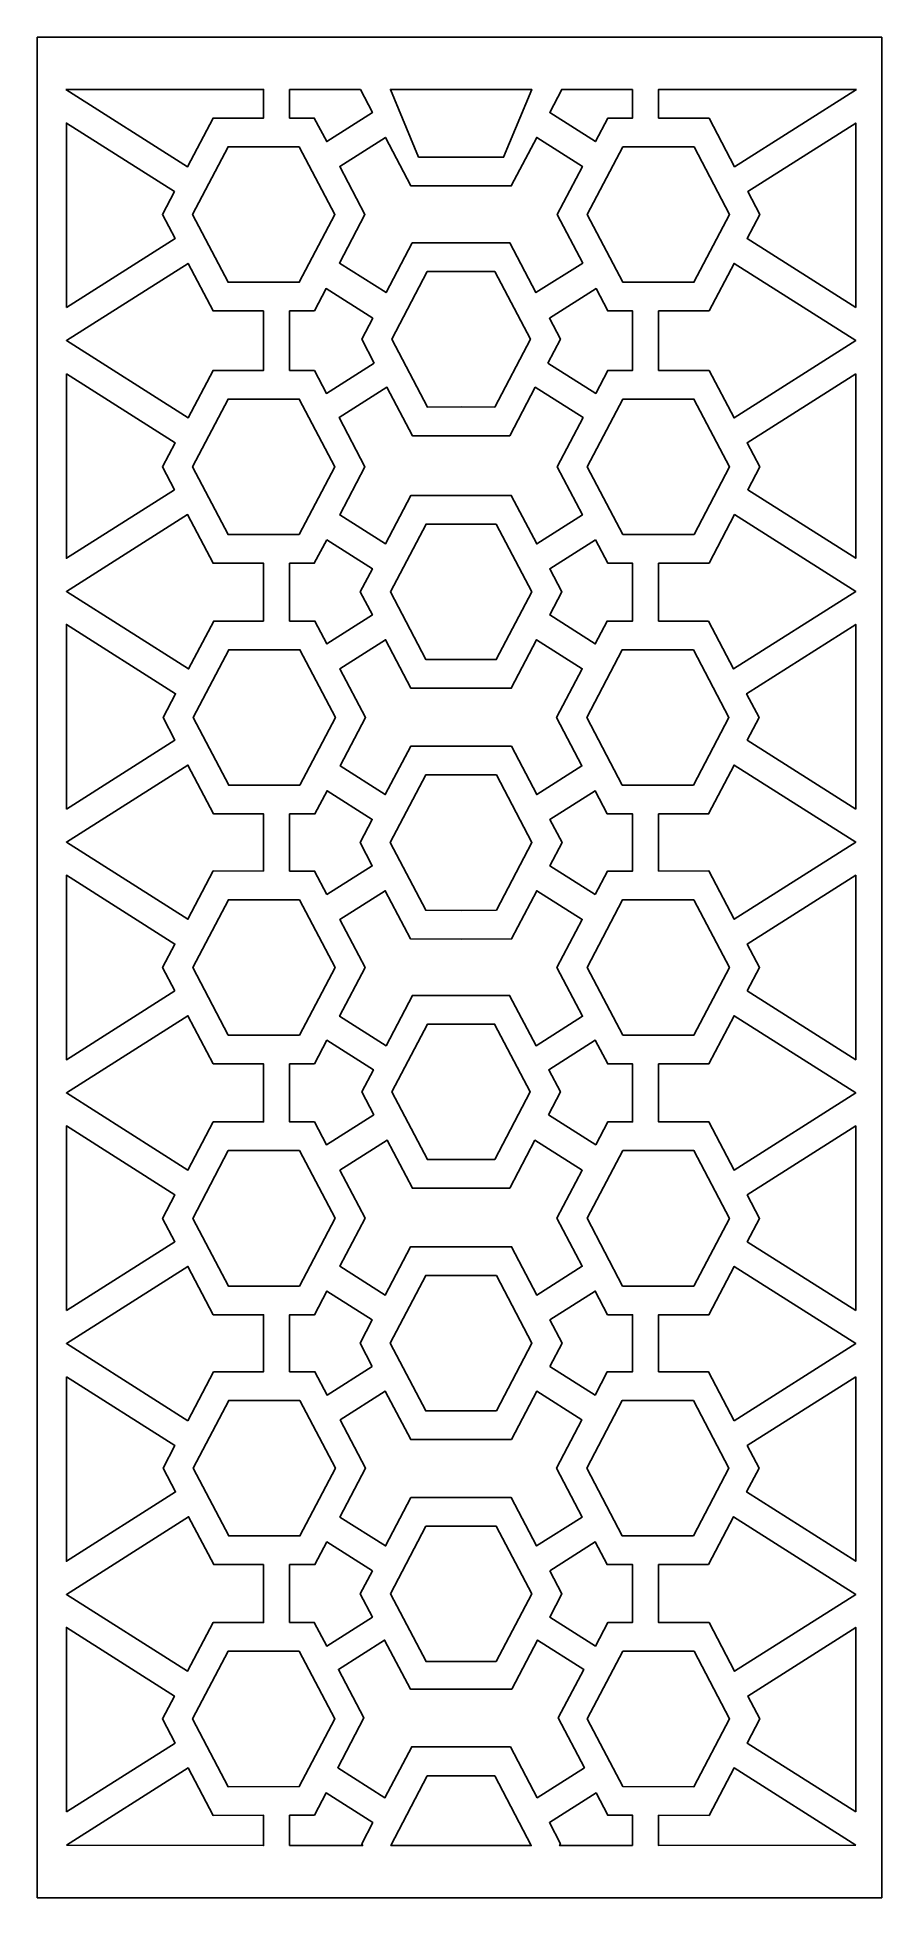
# Model space of a CAD drawing. Header units: centimetres. Extents: x -1.97 to 1.97, y -4.33 to 4.33.
import ezdxf

# ---------------------------------------------------------------- set-up
doc = ezdxf.new("R2010")
doc.units = ezdxf.units.CM
doc.header["$MEASUREMENT"] = 0
doc.layers.add('Layer 1', color=7, linetype='Continuous')

msp = doc.modelspace()

# ---------------------------------------------------------------- linework, layer by layer
at = {"layer": 'Layer 1', "color": 177}
for points, knots in [([(-1.96566, 4.33142), (-1.96566, 4.33142), (1.96565, 4.33143), (1.96565, 4.33143), (1.96565, 4.33143), (1.96565, 4.33143), (1.96565, -4.33143), (1.96565, -4.33143), (1.96565, -4.33143), (1.96565, -4.33143), (-1.96566, -4.33143), (-1.96566, -4.33143), (-1.96566, -4.33143), (-1.96566, -4.33143), (-1.96566, 4.33143), (-1.96566, 4.33143), (-1.96566, 4.33143), (-1.96566, 4.33143), (-1.96566, 4.33142), (-1.96566, 4.33142)], [0, 0, 0, 0, 0.1666667, 0.1666667, 0.1666667, 0.1666667, 0.3333333, 0.3333333, 0.3333333, 0.3333333, 0.5, 0.5, 0.5, 0.5, 0.6666667, 0.6666667, 0.6666667, 0.6666667, 1, 1, 1, 1]), ([(-1.83303, 4.08821), (-1.83303, 4.08821), (-1.26607, 3.72829), (-1.26607, 3.72829), (-1.26607, 3.72829), (-1.26607, 3.72829), (-1.14738, 3.95476), (-1.14738, 3.95476), (-1.14738, 3.95476), (-1.14738, 3.95476), (-0.91217, 3.95491), (-0.91217, 3.95491), (-0.91217, 3.95491), (-0.91217, 3.95491), (-0.91217, 4.08821), (-0.91217, 4.08821), (-0.91217, 4.08821), (-0.91217, 4.08821), (-1.83303, 4.08821), (-1.83303, 4.08821)], [0, 0, 0, 0, 0.1666667, 0.1666667, 0.1666667, 0.1666667, 0.3333333, 0.3333333, 0.3333333, 0.3333333, 0.5, 0.5, 0.5, 0.5, 0.6666667, 0.6666667, 0.6666667, 0.6666667, 1, 1, 1, 1]), ([(-0.79072, 4.08821), (-0.79072, 4.08821), (-0.46157, 4.08821), (-0.46157, 4.08821), (-0.46157, 4.08821), (-0.46157, 4.08821), (-0.40534, 3.98042), (-0.40534, 3.98042), (-0.40534, 3.98042), (-0.40534, 3.98042), (-0.61826, 3.84525), (-0.61826, 3.84525), (-0.61826, 3.84525), (-0.61826, 3.84525), (-0.67597, 3.95503), (-0.67597, 3.95503), (-0.67597, 3.95503), (-0.67597, 3.95503), (-0.79072, 3.95496), (-0.79072, 3.95496), (-0.79072, 3.95496), (-0.79072, 3.95496), (-0.79072, 4.08821), (-0.79072, 4.08821)], [0, 0, 0, 0, 0.1428571, 0.1428571, 0.1428571, 0.1428571, 0.2857143, 0.2857143, 0.2857143, 0.2857143, 0.4285714, 0.4285714, 0.4285714, 0.4285714, 0.5714286, 0.5714286, 0.5714286, 0.5714286, 0.7142857, 0.7142857, 0.7142857, 0.7142857, 1, 1, 1, 1]), ([(-0.19052, 3.77259), (-0.19052, 3.77259), (0.00739, 3.77268), (0.00739, 3.77268), (0.00739, 3.77268), (0.00739, 3.77268), (0.2052, 3.77259), (0.2052, 3.77259), (0.2052, 3.77259), (0.2052, 3.77259), (0.33642, 4.08821), (0.33642, 4.08821), (0.33642, 4.08821), (0.33642, 4.08821), (0.00735, 4.08821), (0.00735, 4.08821), (0.00735, 4.08821), (0.00735, 4.08821), (-0.32179, 4.08821), (-0.32179, 4.08821), (-0.32179, 4.08821), (-0.32179, 4.08821), (-0.19052, 3.77259), (-0.19052, 3.77259)], [0, 0, 0, 0, 0.1428571, 0.1428571, 0.1428571, 0.1428571, 0.2857143, 0.2857143, 0.2857143, 0.2857143, 0.4285714, 0.4285714, 0.4285714, 0.4285714, 0.5714286, 0.5714286, 0.5714286, 0.5714286, 0.7142857, 0.7142857, 0.7142857, 0.7142857, 1, 1, 1, 1]), ([(0.8054, 4.08821), (0.8054, 4.08821), (0.4762, 4.08821), (0.4762, 4.08821), (0.4762, 4.08821), (0.4762, 4.08821), (0.42003, 3.98042), (0.42003, 3.98042), (0.42003, 3.98042), (0.42003, 3.98042), (0.63293, 3.84525), (0.63293, 3.84525), (0.63293, 3.84525), (0.63293, 3.84525), (0.69064, 3.95503), (0.69064, 3.95503), (0.69064, 3.95503), (0.69064, 3.95503), (0.8054, 3.95496), (0.8054, 3.95496), (0.8054, 3.95496), (0.8054, 3.95496), (0.8054, 4.08821), (0.8054, 4.08821)], [0, 0, 0, 0, 0.1428571, 0.1428571, 0.1428571, 0.1428571, 0.2857143, 0.2857143, 0.2857143, 0.2857143, 0.4285714, 0.4285714, 0.4285714, 0.4285714, 0.5714286, 0.5714286, 0.5714286, 0.5714286, 0.7142857, 0.7142857, 0.7142857, 0.7142857, 1, 1, 1, 1]), ([(1.84772, 4.08821), (1.84772, 4.08821), (1.28074, 3.72829), (1.28074, 3.72829), (1.28074, 3.72829), (1.28074, 3.72829), (1.162, 3.95476), (1.162, 3.95476), (1.162, 3.95476), (1.162, 3.95476), (0.92682, 3.95491), (0.92682, 3.95491), (0.92682, 3.95491), (0.92682, 3.95491), (0.92682, 4.08821), (0.92682, 4.08821), (0.92682, 4.08821), (0.92682, 4.08821), (1.84771, 4.08821), (1.84771, 4.08821), (1.84771, 4.08821), (1.84771, 4.08821), (1.84772, 4.08821), (1.84772, 4.08821)], [0, 0, 0, 0, 0.1428571, 0.1428571, 0.1428571, 0.1428571, 0.2857143, 0.2857143, 0.2857143, 0.2857143, 0.4285714, 0.4285714, 0.4285714, 0.4285714, 0.5714286, 0.5714286, 0.5714286, 0.5714286, 0.7142857, 0.7142857, 0.7142857, 0.7142857, 1, 1, 1, 1]), ([(-1.8296, 3.07278), (-1.8296, 3.07278), (-1.8296, 3.93187), (-1.8296, 3.93187), (-1.8296, 3.93187), (-1.8296, 3.93187), (-1.32676, 3.61264), (-1.32676, 3.61264), (-1.32676, 3.61264), (-1.32676, 3.61264), (-1.38281, 3.50573), (-1.38281, 3.50573), (-1.38281, 3.50573), (-1.38281, 3.50573), (-1.32393, 3.39377), (-1.32393, 3.39377), (-1.32393, 3.39377), (-1.32393, 3.39377), (-1.8296, 3.07278), (-1.8296, 3.07278)], [0, 0, 0, 0, 0.1666667, 0.1666667, 0.1666667, 0.1666667, 0.3333333, 0.3333333, 0.3333333, 0.3333333, 0.5, 0.5, 0.5, 0.5, 0.6666667, 0.6666667, 0.6666667, 0.6666667, 1, 1, 1, 1]), ([(1.84425, 3.07278), (1.84425, 3.07278), (1.84425, 3.93187), (1.84425, 3.93187), (1.84425, 3.93187), (1.84425, 3.93187), (1.34141, 3.61264), (1.34141, 3.61264), (1.34141, 3.61264), (1.34141, 3.61264), (1.39745, 3.50573), (1.39745, 3.50573), (1.39745, 3.50573), (1.39745, 3.50573), (1.33861, 3.39377), (1.33861, 3.39377), (1.33861, 3.39377), (1.33861, 3.39377), (1.84425, 3.07278), (1.84425, 3.07278)], [0, 0, 0, 0, 0.1666667, 0.1666667, 0.1666667, 0.1666667, 0.3333333, 0.3333333, 0.3333333, 0.3333333, 0.5, 0.5, 0.5, 0.5, 0.6666667, 0.6666667, 0.6666667, 0.6666667, 1, 1, 1, 1]), ([(-0.74603, 3.8215), (-0.74603, 3.8215), (-0.58026, 3.50621), (-0.58026, 3.50621), (-0.58026, 3.50621), (-0.58026, 3.50621), (-0.74566, 3.19079), (-0.74566, 3.19079), (-0.74566, 3.19079), (-0.74566, 3.19079), (-1.07685, 3.19058), (-1.07685, 3.19058), (-1.07685, 3.19058), (-1.07685, 3.19058), (-1.24259, 3.50579), (-1.24259, 3.50579), (-1.24259, 3.50579), (-1.24259, 3.50579), (-1.07718, 3.8213), (-1.07718, 3.8213), (-1.07718, 3.8213), (-1.07718, 3.8213), (-0.74603, 3.8215), (-0.74603, 3.8215)], [0, 0, 0, 0, 0.1428571, 0.1428571, 0.1428571, 0.1428571, 0.2857143, 0.2857143, 0.2857143, 0.2857143, 0.4285714, 0.4285714, 0.4285714, 0.4285714, 0.5714286, 0.5714286, 0.5714286, 0.5714286, 0.7142857, 0.7142857, 0.7142857, 0.7142857, 1, 1, 1, 1]), ([(0.00735, 3.37392), (0.00735, 3.37392), (-0.21991, 3.3738), (-0.21991, 3.3738), (-0.21991, 3.3738), (-0.21991, 3.3738), (-0.34137, 3.14215), (-0.34137, 3.14215), (-0.34137, 3.14215), (-0.34137, 3.14215), (-0.55869, 3.28009), (-0.55869, 3.28009), (-0.55869, 3.28009), (-0.55869, 3.28009), (-0.44009, 3.50634), (-0.44009, 3.50634), (-0.44009, 3.50634), (-0.44009, 3.50634), (-0.55751, 3.72963), (-0.55751, 3.72963), (-0.55751, 3.72963), (-0.55751, 3.72963), (-0.34459, 3.86479), (-0.34459, 3.86479), (-0.34459, 3.86479), (-0.34459, 3.86479), (-0.22586, 3.63904), (-0.22586, 3.63904), (-0.22586, 3.63904), (-0.22586, 3.63904), (0.00735, 3.63922), (0.00735, 3.63922), (0.00735, 3.63922), (0.00735, 3.63922), (0.24053, 3.63904), (0.24053, 3.63904), (0.24053, 3.63904), (0.24053, 3.63904), (0.35925, 3.86479), (0.35925, 3.86479), (0.35925, 3.86479), (0.35925, 3.86479), (0.57215, 3.72963), (0.57215, 3.72963), (0.57215, 3.72963), (0.57215, 3.72963), (0.45474, 3.50634), (0.45474, 3.50634), (0.45474, 3.50634), (0.45474, 3.50634), (0.57336, 3.28009), (0.57336, 3.28009), (0.57336, 3.28009), (0.57336, 3.28009), (0.35605, 3.14215), (0.35605, 3.14215), (0.35605, 3.14215), (0.35605, 3.14215), (0.23459, 3.3738), (0.23459, 3.3738), (0.23459, 3.3738), (0.23459, 3.3738), (0.00735, 3.37392), (0.00735, 3.37392)], [0, 0, 0, 0, 0.0588235, 0.0588235, 0.0588235, 0.0588235, 0.1176471, 0.1176471, 0.1176471, 0.1176471, 0.1764706, 0.1764706, 0.1764706, 0.1764706, 0.2352941, 0.2352941, 0.2352941, 0.2352941, 0.2941176, 0.2941176, 0.2941176, 0.2941176, 0.3529412, 0.3529412, 0.3529412, 0.3529412, 0.4117647, 0.4117647, 0.4117647, 0.4117647, 0.4705882, 0.4705882, 0.4705882, 0.4705882, 0.5294118, 0.5294118, 0.5294118, 0.5294118, 0.5882353, 0.5882353, 0.5882353, 0.5882353, 0.6470588, 0.6470588, 0.6470588, 0.6470588, 0.7058824, 0.7058824, 0.7058824, 0.7058824, 0.7647059, 0.7647059, 0.7647059, 0.7647059, 0.8235294, 0.8235294, 0.8235294, 0.8235294, 0.8823529, 0.8823529, 0.8823529, 0.8823529, 1, 1, 1, 1]), ([(0.7607, 3.8215), (0.7607, 3.8215), (0.59494, 3.50621), (0.59494, 3.50621), (0.59494, 3.50621), (0.59494, 3.50621), (0.76034, 3.19079), (0.76034, 3.19079), (0.76034, 3.19079), (0.76034, 3.19079), (1.0915, 3.19058), (1.0915, 3.19058), (1.0915, 3.19058), (1.0915, 3.19058), (1.25726, 3.50579), (1.25726, 3.50579), (1.25726, 3.50579), (1.25726, 3.50579), (1.09187, 3.8213), (1.09187, 3.8213), (1.09187, 3.8213), (1.09187, 3.8213), (0.7607, 3.8215), (0.7607, 3.8215)], [0, 0, 0, 0, 0.1428571, 0.1428571, 0.1428571, 0.1428571, 0.2857143, 0.2857143, 0.2857143, 0.2857143, 0.4285714, 0.4285714, 0.4285714, 0.4285714, 0.5714286, 0.5714286, 0.5714286, 0.5714286, 0.7142857, 0.7142857, 0.7142857, 0.7142857, 1, 1, 1, 1]), ([(0.00735, 3.63922), (0.00735, 3.63922), (-0.22586, 3.63904), (-0.22586, 3.63904), (-0.22586, 3.63904), (-0.22586, 3.63904), (0.00735, 3.63922), (0.00735, 3.63922)], [0, 0, 0, 0, 0.3333333, 0.3333333, 0.3333333, 0.3333333, 1, 1, 1, 1]), ([(0.00735, 3.63922), (0.00735, 3.63922), (0.24053, 3.63904), (0.24053, 3.63904), (0.24053, 3.63904), (0.24053, 3.63904), (0.00735, 3.63922), (0.00735, 3.63922)], [0, 0, 0, 0, 0.3333333, 0.3333333, 0.3333333, 0.3333333, 1, 1, 1, 1]), ([(-0.91217, 3.05717), (-0.91217, 3.05717), (-0.91217, 2.78006), (-0.91217, 2.78006), (-0.91217, 2.78006), (-0.91217, 2.78006), (-1.14688, 2.78022), (-1.14688, 2.78022), (-1.14688, 2.78022), (-1.14688, 2.78022), (-1.26318, 2.559), (-1.26318, 2.559), (-1.26318, 2.559), (-1.26318, 2.559), (-1.8296, 2.91857), (-1.8296, 2.91857), (-1.8296, 2.91857), (-1.8296, 2.91857), (-1.26318, 3.27815), (-1.26318, 3.27815), (-1.26318, 3.27815), (-1.26318, 3.27815), (-1.14688, 3.05699), (-1.14688, 3.05699), (-1.14688, 3.05699), (-1.14688, 3.05699), (-0.91217, 3.05717), (-0.91217, 3.05717)], [0, 0, 0, 0, 0.125, 0.125, 0.125, 0.125, 0.25, 0.25, 0.25, 0.25, 0.375, 0.375, 0.375, 0.375, 0.5, 0.5, 0.5, 0.5, 0.625, 0.625, 0.625, 0.625, 0.75, 0.75, 0.75, 0.75, 1, 1, 1, 1]), ([(0.00738, 3.24044), (0.00738, 3.24044), (-0.14976, 3.24033), (-0.14976, 3.24033), (-0.14976, 3.24033), (-0.14976, 3.24033), (-0.31518, 2.9249), (-0.31518, 2.9249), (-0.31518, 2.9249), (-0.31518, 2.9249), (-0.14943, 2.60959), (-0.14943, 2.60959), (-0.14943, 2.60959), (-0.14943, 2.60959), (0.00735, 2.60973), (0.00735, 2.60973), (0.00735, 2.60973), (0.00735, 2.60973), (0.16409, 2.60959), (0.16409, 2.60959), (0.16409, 2.60959), (0.16409, 2.60959), (0.32982, 2.9249), (0.32982, 2.9249), (0.32982, 2.9249), (0.32982, 2.9249), (0.16438, 3.24033), (0.16438, 3.24033), (0.16438, 3.24033), (0.16438, 3.24033), (0.00726, 3.24044), (0.00726, 3.24044), (0.00726, 3.24044), (0.00726, 3.24044), (0.00738, 3.24044), (0.00738, 3.24044)], [0, 0, 0, 0, 0.1, 0.1, 0.1, 0.1, 0.2, 0.2, 0.2, 0.2, 0.3, 0.3, 0.3, 0.3, 0.4, 0.4, 0.4, 0.4, 0.5, 0.5, 0.5, 0.5, 0.6, 0.6, 0.6, 0.6, 0.7, 0.7, 0.7, 0.7, 0.8, 0.8, 0.8, 0.8, 1, 1, 1, 1]), ([(0.92682, 3.05717), (0.92682, 3.05717), (0.92682, 2.78006), (0.92682, 2.78006), (0.92682, 2.78006), (0.92682, 2.78006), (1.16157, 2.78022), (1.16157, 2.78022), (1.16157, 2.78022), (1.16157, 2.78022), (1.27786, 2.559), (1.27786, 2.559), (1.27786, 2.559), (1.27786, 2.559), (1.84425, 2.91857), (1.84425, 2.91857), (1.84425, 2.91857), (1.84425, 2.91857), (1.27786, 3.27815), (1.27786, 3.27815), (1.27786, 3.27815), (1.27786, 3.27815), (1.16157, 3.05699), (1.16157, 3.05699), (1.16157, 3.05699), (1.16157, 3.05699), (0.92682, 3.05717), (0.92682, 3.05717)], [0, 0, 0, 0, 0.125, 0.125, 0.125, 0.125, 0.25, 0.25, 0.25, 0.25, 0.375, 0.375, 0.375, 0.375, 0.5, 0.5, 0.5, 0.5, 0.625, 0.625, 0.625, 0.625, 0.75, 0.75, 0.75, 0.75, 1, 1, 1, 1]), ([(-0.39705, 2.81386), (-0.39705, 2.81386), (-0.45536, 2.92476), (-0.45536, 2.92476), (-0.45536, 2.92476), (-0.45536, 2.92476), (-0.40376, 3.0232), (-0.40376, 3.0232), (-0.40376, 3.0232), (-0.40376, 3.0232), (-0.62107, 3.16116), (-0.62107, 3.16116), (-0.62107, 3.16116), (-0.62107, 3.16116), (-0.67553, 3.05733), (-0.67553, 3.05733), (-0.67553, 3.05733), (-0.67553, 3.05733), (-0.79072, 3.05721), (-0.79072, 3.05721), (-0.79072, 3.05721), (-0.79072, 3.05721), (-0.79072, 2.77995), (-0.79072, 2.77995), (-0.79072, 2.77995), (-0.79072, 2.77995), (-0.67553, 2.77988), (-0.67553, 2.77988), (-0.67553, 2.77988), (-0.67553, 2.77988), (-0.61934, 2.67272), (-0.61934, 2.67272), (-0.61934, 2.67272), (-0.61934, 2.67272), (-0.39705, 2.81386), (-0.39705, 2.81386)], [0, 0, 0, 0, 0.1, 0.1, 0.1, 0.1, 0.2, 0.2, 0.2, 0.2, 0.3, 0.3, 0.3, 0.3, 0.4, 0.4, 0.4, 0.4, 0.5, 0.5, 0.5, 0.5, 0.6, 0.6, 0.6, 0.6, 0.7, 0.7, 0.7, 0.7, 0.8, 0.8, 0.8, 0.8, 1, 1, 1, 1]), ([(0.41168, 2.81386), (0.41168, 2.81386), (0.47003, 2.92476), (0.47003, 2.92476), (0.47003, 2.92476), (0.47003, 2.92476), (0.41838, 3.0232), (0.41838, 3.0232), (0.41838, 3.0232), (0.41838, 3.0232), (0.63569, 3.16116), (0.63569, 3.16116), (0.63569, 3.16116), (0.63569, 3.16116), (0.69018, 3.05733), (0.69018, 3.05733), (0.69018, 3.05733), (0.69018, 3.05733), (0.8054, 3.05721), (0.8054, 3.05721), (0.8054, 3.05721), (0.8054, 3.05721), (0.8054, 2.77995), (0.8054, 2.77995), (0.8054, 2.77995), (0.8054, 2.77995), (0.69018, 2.77988), (0.69018, 2.77988), (0.69018, 2.77988), (0.69018, 2.77988), (0.63396, 2.67272), (0.63396, 2.67272), (0.63396, 2.67272), (0.63396, 2.67272), (0.41168, 2.81386), (0.41168, 2.81386)], [0, 0, 0, 0, 0.1, 0.1, 0.1, 0.1, 0.2, 0.2, 0.2, 0.2, 0.3, 0.3, 0.3, 0.3, 0.4, 0.4, 0.4, 0.4, 0.5, 0.5, 0.5, 0.5, 0.6, 0.6, 0.6, 0.6, 0.7, 0.7, 0.7, 0.7, 0.8, 0.8, 0.8, 0.8, 1, 1, 1, 1]), ([(-1.8296, 2.76443), (-1.8296, 2.76443), (-1.32393, 2.44346), (-1.32393, 2.44346), (-1.32393, 2.44346), (-1.32393, 2.44346), (-1.38281, 2.33147), (-1.38281, 2.33147), (-1.38281, 2.33147), (-1.38281, 2.33147), (-1.32676, 2.22452), (-1.32676, 2.22452), (-1.32676, 2.22452), (-1.32676, 2.22452), (-1.8296, 1.9053), (-1.8296, 1.9053), (-1.8296, 1.9053), (-1.8296, 1.9053), (-1.8296, 2.76443), (-1.8296, 2.76443)], [0, 0, 0, 0, 0.1666667, 0.1666667, 0.1666667, 0.1666667, 0.3333333, 0.3333333, 0.3333333, 0.3333333, 0.5, 0.5, 0.5, 0.5, 0.6666667, 0.6666667, 0.6666667, 0.6666667, 1, 1, 1, 1]), ([(0.00735, 2.198), (0.00735, 2.198), (-0.22586, 2.19813), (-0.22586, 2.19813), (-0.22586, 2.19813), (-0.22586, 2.19813), (-0.3446, 1.97236), (-0.3446, 1.97236), (-0.3446, 1.97236), (-0.3446, 1.97236), (-0.55751, 2.10752), (-0.55751, 2.10752), (-0.55751, 2.10752), (-0.55751, 2.10752), (-0.44009, 2.33088), (-0.44009, 2.33088), (-0.44009, 2.33088), (-0.44009, 2.33088), (-0.5604, 2.56034), (-0.5604, 2.56034), (-0.5604, 2.56034), (-0.5604, 2.56034), (-0.33797, 2.70155), (-0.33797, 2.70155), (-0.33797, 2.70155), (-0.33797, 2.70155), (-0.21943, 2.47609), (-0.21943, 2.47609), (-0.21943, 2.47609), (-0.21943, 2.47609), (0.00735, 2.4762), (0.00735, 2.4762), (0.00735, 2.4762), (0.00735, 2.4762), (0.23408, 2.47609), (0.23408, 2.47609), (0.23408, 2.47609), (0.23408, 2.47609), (0.35264, 2.70155), (0.35264, 2.70155), (0.35264, 2.70155), (0.35264, 2.70155), (0.57508, 2.56034), (0.57508, 2.56034), (0.57508, 2.56034), (0.57508, 2.56034), (0.45474, 2.33088), (0.45474, 2.33088), (0.45474, 2.33088), (0.45474, 2.33088), (0.57215, 2.10752), (0.57215, 2.10752), (0.57215, 2.10752), (0.57215, 2.10752), (0.35925, 1.97236), (0.35925, 1.97236), (0.35925, 1.97236), (0.35925, 1.97236), (0.24053, 2.19813), (0.24053, 2.19813), (0.24053, 2.19813), (0.24053, 2.19813), (0.00735, 2.198), (0.00735, 2.198)], [0, 0, 0, 0, 0.0588235, 0.0588235, 0.0588235, 0.0588235, 0.1176471, 0.1176471, 0.1176471, 0.1176471, 0.1764706, 0.1764706, 0.1764706, 0.1764706, 0.2352941, 0.2352941, 0.2352941, 0.2352941, 0.2941176, 0.2941176, 0.2941176, 0.2941176, 0.3529412, 0.3529412, 0.3529412, 0.3529412, 0.4117647, 0.4117647, 0.4117647, 0.4117647, 0.4705882, 0.4705882, 0.4705882, 0.4705882, 0.5294118, 0.5294118, 0.5294118, 0.5294118, 0.5882353, 0.5882353, 0.5882353, 0.5882353, 0.6470588, 0.6470588, 0.6470588, 0.6470588, 0.7058824, 0.7058824, 0.7058824, 0.7058824, 0.7647059, 0.7647059, 0.7647059, 0.7647059, 0.8235294, 0.8235294, 0.8235294, 0.8235294, 0.8823529, 0.8823529, 0.8823529, 0.8823529, 1, 1, 1, 1]), ([(1.84425, 2.76443), (1.84425, 2.76443), (1.33861, 2.44346), (1.33861, 2.44346), (1.33861, 2.44346), (1.33861, 2.44346), (1.39745, 2.33147), (1.39745, 2.33147), (1.39745, 2.33147), (1.39745, 2.33147), (1.34141, 2.22452), (1.34141, 2.22452), (1.34141, 2.22452), (1.34141, 2.22452), (1.84425, 1.9053), (1.84425, 1.9053), (1.84425, 1.9053), (1.84425, 1.9053), (1.84425, 2.76443), (1.84425, 2.76443)], [0, 0, 0, 0, 0.1666667, 0.1666667, 0.1666667, 0.1666667, 0.3333333, 0.3333333, 0.3333333, 0.3333333, 0.5, 0.5, 0.5, 0.5, 0.6666667, 0.6666667, 0.6666667, 0.6666667, 1, 1, 1, 1]), ([(-0.74603, 2.01573), (-0.74603, 2.01573), (-0.58026, 2.33094), (-0.58026, 2.33094), (-0.58026, 2.33094), (-0.58026, 2.33094), (-0.74566, 2.64643), (-0.74566, 2.64643), (-0.74566, 2.64643), (-0.74566, 2.64643), (-1.07685, 2.64662), (-1.07685, 2.64662), (-1.07685, 2.64662), (-1.07685, 2.64662), (-1.24259, 2.33141), (-1.24259, 2.33141), (-1.24259, 2.33141), (-1.24259, 2.33141), (-1.07718, 2.01593), (-1.07718, 2.01593), (-1.07718, 2.01593), (-1.07718, 2.01593), (-0.74603, 2.01573), (-0.74603, 2.01573)], [0, 0, 0, 0, 0.1428571, 0.1428571, 0.1428571, 0.1428571, 0.2857143, 0.2857143, 0.2857143, 0.2857143, 0.4285714, 0.4285714, 0.4285714, 0.4285714, 0.5714286, 0.5714286, 0.5714286, 0.5714286, 0.7142857, 0.7142857, 0.7142857, 0.7142857, 1, 1, 1, 1]), ([(0.7607, 2.01573), (0.7607, 2.01573), (0.59494, 2.33094), (0.59494, 2.33094), (0.59494, 2.33094), (0.59494, 2.33094), (0.76034, 2.64643), (0.76034, 2.64643), (0.76034, 2.64643), (0.76034, 2.64643), (1.0915, 2.64662), (1.0915, 2.64662), (1.0915, 2.64662), (1.0915, 2.64662), (1.25726, 2.33141), (1.25726, 2.33141), (1.25726, 2.33141), (1.25726, 2.33141), (1.09187, 2.01593), (1.09187, 2.01593), (1.09187, 2.01593), (1.09187, 2.01593), (0.7607, 2.01573), (0.7607, 2.01573)], [0, 0, 0, 0, 0.1428571, 0.1428571, 0.1428571, 0.1428571, 0.2857143, 0.2857143, 0.2857143, 0.2857143, 0.4285714, 0.4285714, 0.4285714, 0.4285714, 0.5714286, 0.5714286, 0.5714286, 0.5714286, 0.7142857, 0.7142857, 0.7142857, 0.7142857, 1, 1, 1, 1]), ([(-0.91217, 1.61275), (-0.91217, 1.61275), (-1.14401, 1.61291), (-1.14401, 1.61291), (-1.14401, 1.61291), (-1.14401, 1.61291), (-1.26107, 1.39025), (-1.26107, 1.39025), (-1.26107, 1.39025), (-1.26107, 1.39025), (-1.8296, 1.75118), (-1.8296, 1.75118), (-1.8296, 1.75118), (-1.8296, 1.75118), (-1.26607, 2.10886), (-1.26607, 2.10886), (-1.26607, 2.10886), (-1.26607, 2.10886), (-1.14738, 1.88248), (-1.14738, 1.88248), (-1.14738, 1.88248), (-1.14738, 1.88248), (-0.91217, 1.88229), (-0.91217, 1.88229), (-0.91217, 1.88229), (-0.91217, 1.88229), (-0.91217, 1.61275), (-0.91217, 1.61275)], [0, 0, 0, 0, 0.125, 0.125, 0.125, 0.125, 0.25, 0.25, 0.25, 0.25, 0.375, 0.375, 0.375, 0.375, 0.5, 0.5, 0.5, 0.5, 0.625, 0.625, 0.625, 0.625, 0.75, 0.75, 0.75, 0.75, 1, 1, 1, 1]), ([(0.92682, 1.61275), (0.92682, 1.61275), (1.15868, 1.61291), (1.15868, 1.61291), (1.15868, 1.61291), (1.15868, 1.61291), (1.27576, 1.39025), (1.27576, 1.39025), (1.27576, 1.39025), (1.27576, 1.39025), (1.84425, 1.75118), (1.84425, 1.75118), (1.84425, 1.75118), (1.84425, 1.75118), (1.28074, 2.10886), (1.28074, 2.10886), (1.28074, 2.10886), (1.28074, 2.10886), (1.162, 1.88248), (1.162, 1.88248), (1.162, 1.88248), (1.162, 1.88248), (0.92682, 1.88229), (0.92682, 1.88229), (0.92682, 1.88229), (0.92682, 1.88229), (0.92682, 1.61275), (0.92682, 1.61275)], [0, 0, 0, 0, 0.125, 0.125, 0.125, 0.125, 0.25, 0.25, 0.25, 0.25, 0.375, 0.375, 0.375, 0.375, 0.5, 0.5, 0.5, 0.5, 0.625, 0.625, 0.625, 0.625, 0.75, 0.75, 0.75, 0.75, 1, 1, 1, 1]), ([(0.00738, 1.43373), (0.00738, 1.43373), (-0.15616, 1.43388), (-0.15616, 1.43388), (-0.15616, 1.43388), (-0.15616, 1.43388), (-0.32161, 1.74931), (-0.32161, 1.74931), (-0.32161, 1.74931), (-0.32161, 1.74931), (-0.15587, 2.06459), (-0.15587, 2.06459), (-0.15587, 2.06459), (-0.15587, 2.06459), (0.00735, 2.06445), (0.00735, 2.06445), (0.00735, 2.06445), (0.00735, 2.06445), (0.17049, 2.06459), (0.17049, 2.06459), (0.17049, 2.06459), (0.17049, 2.06459), (0.33624, 1.74931), (0.33624, 1.74931), (0.33624, 1.74931), (0.33624, 1.74931), (0.17083, 1.43388), (0.17083, 1.43388), (0.17083, 1.43388), (0.17083, 1.43388), (0.00726, 1.43373), (0.00726, 1.43373), (0.00726, 1.43373), (0.00726, 1.43373), (0.00738, 1.43373), (0.00738, 1.43373)], [0, 0, 0, 0, 0.1, 0.1, 0.1, 0.1, 0.2, 0.2, 0.2, 0.2, 0.3, 0.3, 0.3, 0.3, 0.4, 0.4, 0.4, 0.4, 0.5, 0.5, 0.5, 0.5, 0.6, 0.6, 0.6, 0.6, 0.7, 0.7, 0.7, 0.7, 0.8, 0.8, 0.8, 0.8, 1, 1, 1, 1]), ([(-0.61826, 1.99198), (-0.61826, 1.99198), (-0.67597, 1.88214), (-0.67597, 1.88214), (-0.67597, 1.88214), (-0.67597, 1.88214), (-0.79072, 1.88225), (-0.79072, 1.88225), (-0.79072, 1.88225), (-0.79072, 1.88225), (-0.79072, 1.6127), (-0.79072, 1.6127), (-0.79072, 1.6127), (-0.79072, 1.6127), (-0.67266, 1.61261), (-0.67266, 1.61261), (-0.67266, 1.61261), (-0.67266, 1.61261), (-0.61712, 1.50671), (-0.61712, 1.50671), (-0.61712, 1.50671), (-0.61712, 1.50671), (-0.40514, 1.64129), (-0.40514, 1.64129), (-0.40514, 1.64129), (-0.40514, 1.64129), (-0.46184, 1.74943), (-0.46184, 1.74943), (-0.46184, 1.74943), (-0.46184, 1.74943), (-0.40534, 1.8568), (-0.40534, 1.8568), (-0.40534, 1.8568), (-0.40534, 1.8568), (-0.61826, 1.99198), (-0.61826, 1.99198)], [0, 0, 0, 0, 0.1, 0.1, 0.1, 0.1, 0.2, 0.2, 0.2, 0.2, 0.3, 0.3, 0.3, 0.3, 0.4, 0.4, 0.4, 0.4, 0.5, 0.5, 0.5, 0.5, 0.6, 0.6, 0.6, 0.6, 0.7, 0.7, 0.7, 0.7, 0.8, 0.8, 0.8, 0.8, 1, 1, 1, 1]), ([(0.63293, 1.99198), (0.63293, 1.99198), (0.69064, 1.88214), (0.69064, 1.88214), (0.69064, 1.88214), (0.69064, 1.88214), (0.8054, 1.88225), (0.8054, 1.88225), (0.8054, 1.88225), (0.8054, 1.88225), (0.8054, 1.6127), (0.8054, 1.6127), (0.8054, 1.6127), (0.8054, 1.6127), (0.68728, 1.61261), (0.68728, 1.61261), (0.68728, 1.61261), (0.68728, 1.61261), (0.63178, 1.50671), (0.63178, 1.50671), (0.63178, 1.50671), (0.63178, 1.50671), (0.41978, 1.64129), (0.41978, 1.64129), (0.41978, 1.64129), (0.41978, 1.64129), (0.47644, 1.74943), (0.47644, 1.74943), (0.47644, 1.74943), (0.47644, 1.74943), (0.42001, 1.8568), (0.42001, 1.8568), (0.42001, 1.8568), (0.42001, 1.8568), (0.63293, 1.99198), (0.63293, 1.99198)], [0, 0, 0, 0, 0.1, 0.1, 0.1, 0.1, 0.2, 0.2, 0.2, 0.2, 0.3, 0.3, 0.3, 0.3, 0.4, 0.4, 0.4, 0.4, 0.5, 0.5, 0.5, 0.5, 0.6, 0.6, 0.6, 0.6, 0.7, 0.7, 0.7, 0.7, 0.8, 0.8, 0.8, 0.8, 1, 1, 1, 1]), ([(-1.8296, 0.73791), (-1.8296, 0.73791), (-1.8296, 1.59703), (-1.8296, 1.59703), (-1.8296, 1.59703), (-1.8296, 1.59703), (-1.32183, 1.27469), (-1.32183, 1.27469), (-1.32183, 1.27469), (-1.32183, 1.27469), (-1.37992, 1.16419), (-1.37992, 1.16419), (-1.37992, 1.16419), (-1.37992, 1.16419), (-1.3245, 1.0585), (-1.3245, 1.0585), (-1.3245, 1.0585), (-1.3245, 1.0585), (-1.8296, 0.73791), (-1.8296, 0.73791)], [0, 0, 0, 0, 0.1666667, 0.1666667, 0.1666667, 0.1666667, 0.3333333, 0.3333333, 0.3333333, 0.3333333, 0.5, 0.5, 0.5, 0.5, 0.6666667, 0.6666667, 0.6666667, 0.6666667, 1, 1, 1, 1]), ([(1.84425, 0.73791), (1.84425, 0.73791), (1.84425, 1.59703), (1.84425, 1.59703), (1.84425, 1.59703), (1.84425, 1.59703), (1.3365, 1.27469), (1.3365, 1.27469), (1.3365, 1.27469), (1.3365, 1.27469), (1.39457, 1.16419), (1.39457, 1.16419), (1.39457, 1.16419), (1.39457, 1.16419), (1.33918, 1.0585), (1.33918, 1.0585), (1.33918, 1.0585), (1.33918, 1.0585), (1.84425, 0.73791), (1.84425, 0.73791)], [0, 0, 0, 0, 0.1666667, 0.1666667, 0.1666667, 0.1666667, 0.3333333, 0.3333333, 0.3333333, 0.3333333, 0.5, 0.5, 0.5, 0.5, 0.6666667, 0.6666667, 0.6666667, 0.6666667, 1, 1, 1, 1]), ([(-0.74315, 0.84841), (-0.74315, 0.84841), (-0.5774, 1.16372), (-0.5774, 1.16372), (-0.5774, 1.16372), (-0.5774, 1.16372), (-0.74279, 1.47914), (-0.74279, 1.47914), (-0.74279, 1.47914), (-0.74279, 1.47914), (-1.07396, 1.47937), (-1.07396, 1.47937), (-1.07396, 1.47937), (-1.07396, 1.47937), (-1.23973, 1.16412), (-1.23973, 1.16412), (-1.23973, 1.16412), (-1.23973, 1.16412), (-1.07431, 0.84862), (-1.07431, 0.84862), (-1.07431, 0.84862), (-1.07431, 0.84862), (-0.74315, 0.84841), (-0.74315, 0.84841)], [0, 0, 0, 0, 0.1428571, 0.1428571, 0.1428571, 0.1428571, 0.2857143, 0.2857143, 0.2857143, 0.2857143, 0.4285714, 0.4285714, 0.4285714, 0.4285714, 0.5714286, 0.5714286, 0.5714286, 0.5714286, 0.7142857, 0.7142857, 0.7142857, 0.7142857, 1, 1, 1, 1]), ([(0.00735, 1.30026), (0.00735, 1.30026), (-0.22638, 1.30041), (-0.22638, 1.30041), (-0.22638, 1.30041), (-0.22638, 1.30041), (-0.34444, 1.52562), (-0.34444, 1.52562), (-0.34444, 1.52562), (-0.34444, 1.52562), (-0.55643, 1.39104), (-0.55643, 1.39104), (-0.55643, 1.39104), (-0.55643, 1.39104), (-0.43721, 1.16357), (-0.43721, 1.16357), (-0.43721, 1.16357), (-0.43721, 1.16357), (-0.55542, 0.93876), (-0.55542, 0.93876), (-0.55542, 0.93876), (-0.55542, 0.93876), (-0.3453, 0.80537), (-0.3453, 0.80537), (-0.3453, 0.80537), (-0.3453, 0.80537), (-0.22694, 1.0305), (-0.22694, 1.0305), (-0.22694, 1.0305), (-0.22694, 1.0305), (0.00735, 1.03037), (0.00735, 1.03037), (0.00735, 1.03037), (0.00735, 1.03037), (0.24157, 1.0305), (0.24157, 1.0305), (0.24157, 1.0305), (0.24157, 1.0305), (0.35992, 0.80537), (0.35992, 0.80537), (0.35992, 0.80537), (0.35992, 0.80537), (0.57006, 0.93876), (0.57006, 0.93876), (0.57006, 0.93876), (0.57006, 0.93876), (0.45187, 1.16357), (0.45187, 1.16357), (0.45187, 1.16357), (0.45187, 1.16357), (0.5711, 1.39104), (0.5711, 1.39104), (0.5711, 1.39104), (0.5711, 1.39104), (0.35911, 1.52562), (0.35911, 1.52562), (0.35911, 1.52562), (0.35911, 1.52562), (0.24103, 1.30041), (0.24103, 1.30041), (0.24103, 1.30041), (0.24103, 1.30041), (0.00735, 1.30026), (0.00735, 1.30026)], [0, 0, 0, 0, 0.0588235, 0.0588235, 0.0588235, 0.0588235, 0.1176471, 0.1176471, 0.1176471, 0.1176471, 0.1764706, 0.1764706, 0.1764706, 0.1764706, 0.2352941, 0.2352941, 0.2352941, 0.2352941, 0.2941176, 0.2941176, 0.2941176, 0.2941176, 0.3529412, 0.3529412, 0.3529412, 0.3529412, 0.4117647, 0.4117647, 0.4117647, 0.4117647, 0.4705882, 0.4705882, 0.4705882, 0.4705882, 0.5294118, 0.5294118, 0.5294118, 0.5294118, 0.5882353, 0.5882353, 0.5882353, 0.5882353, 0.6470588, 0.6470588, 0.6470588, 0.6470588, 0.7058824, 0.7058824, 0.7058824, 0.7058824, 0.7647059, 0.7647059, 0.7647059, 0.7647059, 0.8235294, 0.8235294, 0.8235294, 0.8235294, 0.8823529, 0.8823529, 0.8823529, 0.8823529, 1, 1, 1, 1]), ([(0.75782, 0.84841), (0.75782, 0.84841), (0.59206, 1.16372), (0.59206, 1.16372), (0.59206, 1.16372), (0.59206, 1.16372), (0.75747, 1.47914), (0.75747, 1.47914), (0.75747, 1.47914), (0.75747, 1.47914), (1.08862, 1.47937), (1.08862, 1.47937), (1.08862, 1.47937), (1.08862, 1.47937), (1.25439, 1.16412), (1.25439, 1.16412), (1.25439, 1.16412), (1.25439, 1.16412), (1.08899, 0.84862), (1.08899, 0.84862), (1.08899, 0.84862), (1.08899, 0.84862), (0.75782, 0.84841), (0.75782, 0.84841), (0.75782, 0.84841), (0.75782, 0.84841), (0.75782, 0.84841), (0.75782, 0.84841)], [0, 0, 0, 0, 0.125, 0.125, 0.125, 0.125, 0.25, 0.25, 0.25, 0.25, 0.375, 0.375, 0.375, 0.375, 0.5, 0.5, 0.5, 0.5, 0.625, 0.625, 0.625, 0.625, 0.75, 0.75, 0.75, 0.75, 1, 1, 1, 1]), ([(-0.91217, 0.44922), (-0.91217, 0.44922), (-0.91217, 0.71503), (-0.91217, 0.71503), (-0.91217, 0.71503), (-0.91217, 0.71503), (-1.14449, 0.71516), (-1.14449, 0.71516), (-1.14449, 0.71516), (-1.14449, 0.71516), (-1.26389, 0.94284), (-1.26389, 0.94284), (-1.26389, 0.94284), (-1.26389, 0.94284), (-1.8296, 0.58374), (-1.8296, 0.58374), (-1.8296, 0.58374), (-1.8296, 0.58374), (-1.26412, 0.22476), (-1.26412, 0.22476), (-1.26412, 0.22476), (-1.26412, 0.22476), (-1.14599, 0.4494), (-1.14599, 0.4494), (-1.14599, 0.4494), (-1.14599, 0.4494), (-0.91217, 0.44922), (-0.91217, 0.44922)], [0, 0, 0, 0, 0.125, 0.125, 0.125, 0.125, 0.25, 0.25, 0.25, 0.25, 0.375, 0.375, 0.375, 0.375, 0.5, 0.5, 0.5, 0.5, 0.625, 0.625, 0.625, 0.625, 0.75, 0.75, 0.75, 0.75, 1, 1, 1, 1]), ([(0.00738, 0.26615), (0.00738, 0.26615), (-0.15725, 0.26626), (-0.15725, 0.26626), (-0.15725, 0.26626), (-0.15725, 0.26626), (-0.32264, 0.58171), (-0.32264, 0.58171), (-0.32264, 0.58171), (-0.32264, 0.58171), (-0.15688, 0.897), (-0.15688, 0.897), (-0.15688, 0.897), (-0.15688, 0.897), (0.00735, 0.89686), (0.00735, 0.89686), (0.00735, 0.89686), (0.00735, 0.89686), (0.17157, 0.897), (0.17157, 0.897), (0.17157, 0.897), (0.17157, 0.897), (0.33732, 0.58171), (0.33732, 0.58171), (0.33732, 0.58171), (0.33732, 0.58171), (0.1719, 0.26626), (0.1719, 0.26626), (0.1719, 0.26626), (0.1719, 0.26626), (0.00726, 0.26615), (0.00726, 0.26615), (0.00726, 0.26615), (0.00726, 0.26615), (0.00738, 0.26615), (0.00738, 0.26615)], [0, 0, 0, 0, 0.1, 0.1, 0.1, 0.1, 0.2, 0.2, 0.2, 0.2, 0.3, 0.3, 0.3, 0.3, 0.4, 0.4, 0.4, 0.4, 0.5, 0.5, 0.5, 0.5, 0.6, 0.6, 0.6, 0.6, 0.7, 0.7, 0.7, 0.7, 0.8, 0.8, 0.8, 0.8, 1, 1, 1, 1]), ([(0.92682, 0.44922), (0.92682, 0.44922), (0.92682, 0.71503), (0.92682, 0.71503), (0.92682, 0.71503), (0.92682, 0.71503), (1.15913, 0.71516), (1.15913, 0.71516), (1.15913, 0.71516), (1.15913, 0.71516), (1.27852, 0.94284), (1.27852, 0.94284), (1.27852, 0.94284), (1.27852, 0.94284), (1.84425, 0.58374), (1.84425, 0.58374), (1.84425, 0.58374), (1.84425, 0.58374), (1.27879, 0.22476), (1.27879, 0.22476), (1.27879, 0.22476), (1.27879, 0.22476), (1.16064, 0.4494), (1.16064, 0.4494), (1.16064, 0.4494), (1.16064, 0.4494), (0.92682, 0.44922), (0.92682, 0.44922)], [0, 0, 0, 0, 0.125, 0.125, 0.125, 0.125, 0.25, 0.25, 0.25, 0.25, 0.375, 0.375, 0.375, 0.375, 0.5, 0.5, 0.5, 0.5, 0.625, 0.625, 0.625, 0.625, 0.75, 0.75, 0.75, 0.75, 1, 1, 1, 1]), ([(-0.6171, 0.33932), (-0.6171, 0.33932), (-0.67461, 0.44904), (-0.67461, 0.44904), (-0.67461, 0.44904), (-0.67461, 0.44904), (-0.79072, 0.44915), (-0.79072, 0.44915), (-0.79072, 0.44915), (-0.79072, 0.44915), (-0.79072, 0.71494), (-0.79072, 0.71494), (-0.79072, 0.71494), (-0.79072, 0.71494), (-0.6731, 0.7149), (-0.6731, 0.7149), (-0.6731, 0.7149), (-0.6731, 0.7149), (-0.61617, 0.82321), (-0.61617, 0.82321), (-0.61617, 0.82321), (-0.61617, 0.82321), (-0.40609, 0.68984), (-0.40609, 0.68984), (-0.40609, 0.68984), (-0.40609, 0.68984), (-0.46283, 0.58184), (-0.46283, 0.58184), (-0.46283, 0.58184), (-0.46283, 0.58184), (-0.40593, 0.47334), (-0.40593, 0.47334), (-0.40593, 0.47334), (-0.40593, 0.47334), (-0.6171, 0.33932), (-0.6171, 0.33932)], [0, 0, 0, 0, 0.1, 0.1, 0.1, 0.1, 0.2, 0.2, 0.2, 0.2, 0.3, 0.3, 0.3, 0.3, 0.4, 0.4, 0.4, 0.4, 0.5, 0.5, 0.5, 0.5, 0.6, 0.6, 0.6, 0.6, 0.7, 0.7, 0.7, 0.7, 0.8, 0.8, 0.8, 0.8, 1, 1, 1, 1]), ([(0.63174, 0.33932), (0.63174, 0.33932), (0.6893, 0.44904), (0.6893, 0.44904), (0.6893, 0.44904), (0.6893, 0.44904), (0.8054, 0.44915), (0.8054, 0.44915), (0.8054, 0.44915), (0.8054, 0.44915), (0.8054, 0.71494), (0.8054, 0.71494), (0.8054, 0.71494), (0.8054, 0.71494), (0.68778, 0.7149), (0.68778, 0.7149), (0.68778, 0.7149), (0.68778, 0.7149), (0.63085, 0.82321), (0.63085, 0.82321), (0.63085, 0.82321), (0.63085, 0.82321), (0.42072, 0.68984), (0.42072, 0.68984), (0.42072, 0.68984), (0.42072, 0.68984), (0.47752, 0.58184), (0.47752, 0.58184), (0.47752, 0.58184), (0.47752, 0.58184), (0.42061, 0.47334), (0.42061, 0.47334), (0.42061, 0.47334), (0.42061, 0.47334), (0.63174, 0.33932), (0.63174, 0.33932)], [0, 0, 0, 0, 0.1, 0.1, 0.1, 0.1, 0.2, 0.2, 0.2, 0.2, 0.3, 0.3, 0.3, 0.3, 0.4, 0.4, 0.4, 0.4, 0.5, 0.5, 0.5, 0.5, 0.6, 0.6, 0.6, 0.6, 0.7, 0.7, 0.7, 0.7, 0.8, 0.8, 0.8, 0.8, 1, 1, 1, 1]), ([(-1.32448, -0.10888), (-1.32448, -0.10888), (-1.38194, 0.00064), (-1.38194, 0.00064), (-1.38194, 0.00064), (-1.38194, 0.00064), (-1.32487, 0.10916), (-1.32487, 0.10916), (-1.32487, 0.10916), (-1.32487, 0.10916), (-1.8296, 0.42954), (-1.8296, 0.42954), (-1.8296, 0.42954), (-1.8296, 0.42954), (-1.8296, -0.42957), (-1.8296, -0.42957), (-1.8296, -0.42957), (-1.8296, -0.42957), (-1.32448, -0.10888), (-1.32448, -0.10888)], [0, 0, 0, 0, 0.1666667, 0.1666667, 0.1666667, 0.1666667, 0.3333333, 0.3333333, 0.3333333, 0.3333333, 0.5, 0.5, 0.5, 0.5, 0.6666667, 0.6666667, 0.6666667, 0.6666667, 1, 1, 1, 1]), ([(0.00735, 0.13267), (0.00735, 0.13267), (-0.22738, 0.13278), (-0.22738, 0.13278), (-0.22738, 0.13278), (-0.22738, 0.13278), (-0.34532, 0.35768), (-0.34532, 0.35768), (-0.34532, 0.35768), (-0.34532, 0.35768), (-0.5564, 0.22366), (-0.5564, 0.22366), (-0.5564, 0.22366), (-0.5564, 0.22366), (-0.43916, 0.00005), (-0.43916, 0.00005), (-0.43916, 0.00005), (-0.43916, 0.00005), (-0.55845, -0.22672), (-0.55845, -0.22672), (-0.55845, -0.22672), (-0.55845, -0.22672), (-0.34197, -0.36415), (-0.34197, -0.36415), (-0.34197, -0.36415), (-0.34197, -0.36415), (-0.21883, -0.1299), (-0.21883, -0.1299), (-0.21883, -0.1299), (-0.21883, -0.1299), (0.00735, -0.13006), (0.00735, -0.13006), (0.00735, -0.13006), (0.00735, -0.13006), (0.23348, -0.1299), (0.23348, -0.1299), (0.23348, -0.1299), (0.23348, -0.1299), (0.35664, -0.36415), (0.35664, -0.36415), (0.35664, -0.36415), (0.35664, -0.36415), (0.57306, -0.22672), (0.57306, -0.22672), (0.57306, -0.22672), (0.57306, -0.22672), (0.45384, 0.00005), (0.45384, 0.00005), (0.45384, 0.00005), (0.45384, 0.00005), (0.5711, 0.22366), (0.5711, 0.22366), (0.5711, 0.22366), (0.5711, 0.22366), (0.35995, 0.35768), (0.35995, 0.35768), (0.35995, 0.35768), (0.35995, 0.35768), (0.24206, 0.13278), (0.24206, 0.13278), (0.24206, 0.13278), (0.24206, 0.13278), (0.00735, 0.13267), (0.00735, 0.13267)], [0, 0, 0, 0, 0.0588235, 0.0588235, 0.0588235, 0.0588235, 0.1176471, 0.1176471, 0.1176471, 0.1176471, 0.1764706, 0.1764706, 0.1764706, 0.1764706, 0.2352941, 0.2352941, 0.2352941, 0.2352941, 0.2941176, 0.2941176, 0.2941176, 0.2941176, 0.3529412, 0.3529412, 0.3529412, 0.3529412, 0.4117647, 0.4117647, 0.4117647, 0.4117647, 0.4705882, 0.4705882, 0.4705882, 0.4705882, 0.5294118, 0.5294118, 0.5294118, 0.5294118, 0.5882353, 0.5882353, 0.5882353, 0.5882353, 0.6470588, 0.6470588, 0.6470588, 0.6470588, 0.7058824, 0.7058824, 0.7058824, 0.7058824, 0.7647059, 0.7647059, 0.7647059, 0.7647059, 0.8235294, 0.8235294, 0.8235294, 0.8235294, 0.8823529, 0.8823529, 0.8823529, 0.8823529, 1, 1, 1, 1]), ([(1.33917, -0.10888), (1.33917, -0.10888), (1.39661, 0.00064), (1.39661, 0.00064), (1.39661, 0.00064), (1.39661, 0.00064), (1.33955, 0.10916), (1.33955, 0.10916), (1.33955, 0.10916), (1.33955, 0.10916), (1.84425, 0.42954), (1.84425, 0.42954), (1.84425, 0.42954), (1.84425, 0.42954), (1.84425, -0.42957), (1.84425, -0.42957), (1.84425, -0.42957), (1.84425, -0.42957), (1.33917, -0.10888), (1.33917, -0.10888)], [0, 0, 0, 0, 0.1666667, 0.1666667, 0.1666667, 0.1666667, 0.3333333, 0.3333333, 0.3333333, 0.3333333, 0.5, 0.5, 0.5, 0.5, 0.6666667, 0.6666667, 0.6666667, 0.6666667, 1, 1, 1, 1]), ([(-0.74511, -0.31512), (-0.74511, -0.31512), (-0.57936, 0.00012), (-0.57936, 0.00012), (-0.57936, 0.00012), (-0.57936, 0.00012), (-0.74482, 0.31559), (-0.74482, 0.31559), (-0.74482, 0.31559), (-0.74482, 0.31559), (-1.076, 0.3158), (-1.076, 0.3158), (-1.076, 0.3158), (-1.076, 0.3158), (-1.24176, 0.00058), (-1.24176, 0.00058), (-1.24176, 0.00058), (-1.24176, 0.00058), (-1.07632, -0.31491), (-1.07632, -0.31491), (-1.07632, -0.31491), (-1.07632, -0.31491), (-0.74511, -0.31512), (-0.74511, -0.31512)], [0, 0, 0, 0, 0.1428571, 0.1428571, 0.1428571, 0.1428571, 0.2857143, 0.2857143, 0.2857143, 0.2857143, 0.4285714, 0.4285714, 0.4285714, 0.4285714, 0.5714286, 0.5714286, 0.5714286, 0.5714286, 0.7142857, 0.7142857, 0.7142857, 0.7142857, 1, 1, 1, 1]), ([(0.75978, -0.31512), (0.75978, -0.31512), (0.59402, 0.00012), (0.59402, 0.00012), (0.59402, 0.00012), (0.59402, 0.00012), (0.75944, 0.31559), (0.75944, 0.31559), (0.75944, 0.31559), (0.75944, 0.31559), (1.09063, 0.3158), (1.09063, 0.3158), (1.09063, 0.3158), (1.09063, 0.3158), (1.25638, 0.00058), (1.25638, 0.00058), (1.25638, 0.00058), (1.25638, 0.00058), (1.09095, -0.31491), (1.09095, -0.31491), (1.09095, -0.31491), (1.09095, -0.31491), (0.75978, -0.31512), (0.75978, -0.31512)], [0, 0, 0, 0, 0.1428571, 0.1428571, 0.1428571, 0.1428571, 0.2857143, 0.2857143, 0.2857143, 0.2857143, 0.4285714, 0.4285714, 0.4285714, 0.4285714, 0.5714286, 0.5714286, 0.5714286, 0.5714286, 0.7142857, 0.7142857, 0.7142857, 0.7142857, 1, 1, 1, 1]), ([(-0.91217, -0.44854), (-0.91217, -0.44854), (-1.14649, -0.44836), (-1.14649, -0.44836), (-1.14649, -0.44836), (-1.14649, -0.44836), (-1.26384, -0.22454), (-1.26384, -0.22454), (-1.26384, -0.22454), (-1.26384, -0.22454), (-1.8296, -0.58372), (-1.8296, -0.58372), (-1.8296, -0.58372), (-1.8296, -0.58372), (-1.26384, -0.94288), (-1.26384, -0.94288), (-1.26384, -0.94288), (-1.26384, -0.94288), (-1.14649, -0.71906), (-1.14649, -0.71906), (-1.14649, -0.71906), (-1.14649, -0.71906), (-0.91217, -0.7189), (-0.91217, -0.7189), (-0.91217, -0.7189), (-0.91217, -0.7189), (-0.91217, -0.44854), (-0.91217, -0.44854), (-0.91217, -0.44854), (-0.91217, -0.44854), (-0.91217, -0.44854), (-0.91217, -0.44854)], [0, 0, 0, 0, 0.1111111, 0.1111111, 0.1111111, 0.1111111, 0.2222222, 0.2222222, 0.2222222, 0.2222222, 0.3333333, 0.3333333, 0.3333333, 0.3333333, 0.4444444, 0.4444444, 0.4444444, 0.4444444, 0.5555556, 0.5555556, 0.5555556, 0.5555556, 0.6666667, 0.6666667, 0.6666667, 0.6666667, 0.7777778, 0.7777778, 0.7777778, 0.7777778, 1, 1, 1, 1]), ([(0.92682, -0.44854), (0.92682, -0.44854), (1.16117, -0.44836), (1.16117, -0.44836), (1.16117, -0.44836), (1.16117, -0.44836), (1.27848, -0.22454), (1.27848, -0.22454), (1.27848, -0.22454), (1.27848, -0.22454), (1.84425, -0.58372), (1.84425, -0.58372), (1.84425, -0.58372), (1.84425, -0.58372), (1.27848, -0.94288), (1.27848, -0.94288), (1.27848, -0.94288), (1.27848, -0.94288), (1.16117, -0.71906), (1.16117, -0.71906), (1.16117, -0.71906), (1.16117, -0.71906), (0.92682, -0.7189), (0.92682, -0.7189), (0.92682, -0.7189), (0.92682, -0.7189), (0.92682, -0.44854), (0.92682, -0.44854), (0.92682, -0.44854), (0.92682, -0.44854), (0.92682, -0.44854), (0.92682, -0.44854)], [0, 0, 0, 0, 0.1111111, 0.1111111, 0.1111111, 0.1111111, 0.2222222, 0.2222222, 0.2222222, 0.2222222, 0.3333333, 0.3333333, 0.3333333, 0.3333333, 0.4444444, 0.4444444, 0.4444444, 0.4444444, 0.5555556, 0.5555556, 0.5555556, 0.5555556, 0.6666667, 0.6666667, 0.6666667, 0.6666667, 0.7777778, 0.7777778, 0.7777778, 0.7777778, 1, 1, 1, 1]), ([(-0.39885, -0.68524), (-0.39885, -0.68524), (-0.45479, -0.5786), (-0.45479, -0.5786), (-0.45479, -0.5786), (-0.45479, -0.5786), (-0.40105, -0.4764), (-0.40105, -0.4764), (-0.40105, -0.4764), (-0.40105, -0.4764), (-0.61748, -0.33905), (-0.61748, -0.33905), (-0.61748, -0.33905), (-0.61748, -0.33905), (-0.67513, -0.44869), (-0.67513, -0.44869), (-0.67513, -0.44869), (-0.67513, -0.44869), (-0.79072, -0.44857), (-0.79072, -0.44857), (-0.79072, -0.44857), (-0.79072, -0.44857), (-0.79072, -0.71883), (-0.79072, -0.71883), (-0.79072, -0.71883), (-0.79072, -0.71883), (-0.67513, -0.71873), (-0.67513, -0.71873), (-0.67513, -0.71873), (-0.67513, -0.71873), (-0.61922, -0.82511), (-0.61922, -0.82511), (-0.61922, -0.82511), (-0.61922, -0.82511), (-0.39884, -0.68523), (-0.39884, -0.68523), (-0.39884, -0.68523), (-0.39884, -0.68523), (-0.39885, -0.68524), (-0.39885, -0.68524)], [0, 0, 0, 0, 0.0909091, 0.0909091, 0.0909091, 0.0909091, 0.1818182, 0.1818182, 0.1818182, 0.1818182, 0.2727273, 0.2727273, 0.2727273, 0.2727273, 0.3636364, 0.3636364, 0.3636364, 0.3636364, 0.4545455, 0.4545455, 0.4545455, 0.4545455, 0.5454545, 0.5454545, 0.5454545, 0.5454545, 0.6363636, 0.6363636, 0.6363636, 0.6363636, 0.7272727, 0.7272727, 0.7272727, 0.7272727, 0.8181818, 0.8181818, 0.8181818, 0.8181818, 1, 1, 1, 1]), ([(0.00738, -0.89425), (0.00738, -0.89425), (-0.14915, -0.89417), (-0.14915, -0.89417), (-0.14915, -0.89417), (-0.14915, -0.89417), (-0.3146, -0.5787), (-0.3146, -0.5787), (-0.3146, -0.5787), (-0.3146, -0.5787), (-0.14884, -0.26342), (-0.14884, -0.26342), (-0.14884, -0.26342), (-0.14884, -0.26342), (0.00735, -0.26355), (0.00735, -0.26355), (0.00735, -0.26355), (0.00735, -0.26355), (0.16348, -0.26342), (0.16348, -0.26342), (0.16348, -0.26342), (0.16348, -0.26342), (0.32921, -0.5787), (0.32921, -0.5787), (0.32921, -0.5787), (0.32921, -0.5787), (0.16379, -0.89418), (0.16379, -0.89418), (0.16379, -0.89418), (0.16379, -0.89418), (0.00726, -0.89425), (0.00726, -0.89425), (0.00726, -0.89425), (0.00726, -0.89425), (0.00738, -0.89425), (0.00738, -0.89425)], [0, 0, 0, 0, 0.1, 0.1, 0.1, 0.1, 0.2, 0.2, 0.2, 0.2, 0.3, 0.3, 0.3, 0.3, 0.4, 0.4, 0.4, 0.4, 0.5, 0.5, 0.5, 0.5, 0.6, 0.6, 0.6, 0.6, 0.7, 0.7, 0.7, 0.7, 0.8, 0.8, 0.8, 0.8, 1, 1, 1, 1]), ([(0.41353, -0.68524), (0.41353, -0.68524), (0.46944, -0.5786), (0.46944, -0.5786), (0.46944, -0.5786), (0.46944, -0.5786), (0.41567, -0.4764), (0.41567, -0.4764), (0.41567, -0.4764), (0.41567, -0.4764), (0.63213, -0.33905), (0.63213, -0.33905), (0.63213, -0.33905), (0.63213, -0.33905), (0.68975, -0.44869), (0.68975, -0.44869), (0.68975, -0.44869), (0.68975, -0.44869), (0.8054, -0.44857), (0.8054, -0.44857), (0.8054, -0.44857), (0.8054, -0.44857), (0.8054, -0.71883), (0.8054, -0.71883), (0.8054, -0.71883), (0.8054, -0.71883), (0.68975, -0.71873), (0.68975, -0.71873), (0.68975, -0.71873), (0.68975, -0.71873), (0.63386, -0.82511), (0.63386, -0.82511), (0.63386, -0.82511), (0.63386, -0.82511), (0.41353, -0.68523), (0.41353, -0.68523), (0.41353, -0.68523), (0.41353, -0.68523), (0.41353, -0.68524), (0.41353, -0.68524)], [0, 0, 0, 0, 0.0909091, 0.0909091, 0.0909091, 0.0909091, 0.1818182, 0.1818182, 0.1818182, 0.1818182, 0.2727273, 0.2727273, 0.2727273, 0.2727273, 0.3636364, 0.3636364, 0.3636364, 0.3636364, 0.4545455, 0.4545455, 0.4545455, 0.4545455, 0.5454545, 0.5454545, 0.5454545, 0.5454545, 0.6363636, 0.6363636, 0.6363636, 0.6363636, 0.7272727, 0.7272727, 0.7272727, 0.7272727, 0.8181818, 0.8181818, 0.8181818, 0.8181818, 1, 1, 1, 1]), ([(-1.8296, -1.59698), (-1.8296, -1.59698), (-1.32486, -1.2766), (-1.32486, -1.2766), (-1.32486, -1.2766), (-1.32486, -1.2766), (-1.38194, -1.16808), (-1.38194, -1.16808), (-1.38194, -1.16808), (-1.38194, -1.16808), (-1.32448, -1.05854), (-1.32448, -1.05854), (-1.32448, -1.05854), (-1.32448, -1.05854), (-1.8296, -0.73785), (-1.8296, -0.73785), (-1.8296, -0.73785), (-1.8296, -0.73785), (-1.8296, -1.59698), (-1.8296, -1.59698)], [0, 0, 0, 0, 0.1666667, 0.1666667, 0.1666667, 0.1666667, 0.3333333, 0.3333333, 0.3333333, 0.3333333, 0.5, 0.5, 0.5, 0.5, 0.6666667, 0.6666667, 0.6666667, 0.6666667, 1, 1, 1, 1]), ([(1.84425, -1.59698), (1.84425, -1.59698), (1.33955, -1.2766), (1.33955, -1.2766), (1.33955, -1.2766), (1.33955, -1.2766), (1.39661, -1.16808), (1.39661, -1.16808), (1.39661, -1.16808), (1.39661, -1.16808), (1.33917, -1.05854), (1.33917, -1.05854), (1.33917, -1.05854), (1.33917, -1.05854), (1.84425, -0.73785), (1.84425, -0.73785), (1.84425, -0.73785), (1.84425, -0.73785), (1.84425, -1.59698), (1.84425, -1.59698)], [0, 0, 0, 0, 0.1666667, 0.1666667, 0.1666667, 0.1666667, 0.3333333, 0.3333333, 0.3333333, 0.3333333, 0.5, 0.5, 0.5, 0.5, 0.6666667, 0.6666667, 0.6666667, 0.6666667, 1, 1, 1, 1]), ([(-0.74511, -0.85231), (-0.74511, -0.85231), (-0.57936, -1.16753), (-0.57936, -1.16753), (-0.57936, -1.16753), (-0.57936, -1.16753), (-0.74482, -1.48303), (-0.74482, -1.48303), (-0.74482, -1.48303), (-0.74482, -1.48303), (-1.076, -1.48324), (-1.076, -1.48324), (-1.076, -1.48324), (-1.076, -1.48324), (-1.24176, -1.16795), (-1.24176, -1.16795), (-1.24176, -1.16795), (-1.24176, -1.16795), (-1.07632, -0.85252), (-1.07632, -0.85252), (-1.07632, -0.85252), (-1.07632, -0.85252), (-0.74511, -0.85231), (-0.74511, -0.85231)], [0, 0, 0, 0, 0.1428571, 0.1428571, 0.1428571, 0.1428571, 0.2857143, 0.2857143, 0.2857143, 0.2857143, 0.4285714, 0.4285714, 0.4285714, 0.4285714, 0.5714286, 0.5714286, 0.5714286, 0.5714286, 0.7142857, 0.7142857, 0.7142857, 0.7142857, 1, 1, 1, 1]), ([(0.00735, -1.02775), (0.00735, -1.02775), (0.23401, -1.02764), (0.23401, -1.02764), (0.23401, -1.02764), (0.23401, -1.02764), (0.35112, -0.80417), (0.35112, -0.80417), (0.35112, -0.80417), (0.35112, -0.80417), (0.57133, -0.94394), (0.57133, -0.94394), (0.57133, -0.94394), (0.57133, -0.94394), (0.45384, -1.16748), (0.45384, -1.16748), (0.45384, -1.16748), (0.45384, -1.16748), (0.5711, -1.39107), (0.5711, -1.39107), (0.5711, -1.39107), (0.5711, -1.39107), (0.35995, -1.5251), (0.35995, -1.5251), (0.35995, -1.5251), (0.35995, -1.5251), (0.24206, -1.30019), (0.24206, -1.30019), (0.24206, -1.30019), (0.24206, -1.30019), (0.00735, -1.30005), (0.00735, -1.30005), (0.00735, -1.30005), (0.00735, -1.30005), (-0.22738, -1.30019), (-0.22738, -1.30019), (-0.22738, -1.30019), (-0.22738, -1.30019), (-0.34532, -1.5251), (-0.34532, -1.5251), (-0.34532, -1.5251), (-0.34532, -1.5251), (-0.5564, -1.39107), (-0.5564, -1.39107), (-0.5564, -1.39107), (-0.5564, -1.39107), (-0.43916, -1.16748), (-0.43916, -1.16748), (-0.43916, -1.16748), (-0.43916, -1.16748), (-0.55671, -0.94394), (-0.55671, -0.94394), (-0.55671, -0.94394), (-0.55671, -0.94394), (-0.33648, -0.80417), (-0.33648, -0.80417), (-0.33648, -0.80417), (-0.33648, -0.80417), (-0.21933, -1.02764), (-0.21933, -1.02764), (-0.21933, -1.02764), (-0.21933, -1.02764), (0.00735, -1.02774), (0.00735, -1.02774), (0.00735, -1.02774), (0.00735, -1.02774), (0.00735, -1.02775), (0.00735, -1.02775)], [0, 0, 0, 0, 0.0555556, 0.0555556, 0.0555556, 0.0555556, 0.1111111, 0.1111111, 0.1111111, 0.1111111, 0.1666667, 0.1666667, 0.1666667, 0.1666667, 0.2222222, 0.2222222, 0.2222222, 0.2222222, 0.2777778, 0.2777778, 0.2777778, 0.2777778, 0.3333333, 0.3333333, 0.3333333, 0.3333333, 0.3888889, 0.3888889, 0.3888889, 0.3888889, 0.4444444, 0.4444444, 0.4444444, 0.4444444, 0.5, 0.5, 0.5, 0.5, 0.5555556, 0.5555556, 0.5555556, 0.5555556, 0.6111111, 0.6111111, 0.6111111, 0.6111111, 0.6666667, 0.6666667, 0.6666667, 0.6666667, 0.7222222, 0.7222222, 0.7222222, 0.7222222, 0.7777778, 0.7777778, 0.7777778, 0.7777778, 0.8333333, 0.8333333, 0.8333333, 0.8333333, 0.8888889, 0.8888889, 0.8888889, 0.8888889, 1, 1, 1, 1]), ([(0.75978, -0.85231), (0.75978, -0.85231), (0.59402, -1.16753), (0.59402, -1.16753), (0.59402, -1.16753), (0.59402, -1.16753), (0.75944, -1.48303), (0.75944, -1.48303), (0.75944, -1.48303), (0.75944, -1.48303), (1.09063, -1.48324), (1.09063, -1.48324), (1.09063, -1.48324), (1.09063, -1.48324), (1.25638, -1.16795), (1.25638, -1.16795), (1.25638, -1.16795), (1.25638, -1.16795), (1.09095, -0.85252), (1.09095, -0.85252), (1.09095, -0.85252), (1.09095, -0.85252), (0.75978, -0.85231), (0.75978, -0.85231)], [0, 0, 0, 0, 0.1428571, 0.1428571, 0.1428571, 0.1428571, 0.2857143, 0.2857143, 0.2857143, 0.2857143, 0.4285714, 0.4285714, 0.4285714, 0.4285714, 0.5714286, 0.5714286, 0.5714286, 0.5714286, 0.7142857, 0.7142857, 0.7142857, 0.7142857, 1, 1, 1, 1]), ([(-1.26389, -2.11027), (-1.26389, -2.11027), (-1.14449, -1.88259), (-1.14449, -1.88259), (-1.14449, -1.88259), (-1.14449, -1.88259), (-0.91217, -1.88242), (-0.91217, -1.88242), (-0.91217, -1.88242), (-0.91217, -1.88242), (-0.91217, -1.61665), (-0.91217, -1.61665), (-0.91217, -1.61665), (-0.91217, -1.61665), (-1.14599, -1.61678), (-1.14599, -1.61678), (-1.14599, -1.61678), (-1.14599, -1.61678), (-1.26412, -1.39214), (-1.26412, -1.39214), (-1.26412, -1.39214), (-1.26412, -1.39214), (-1.8296, -1.75111), (-1.8296, -1.75111), (-1.8296, -1.75111), (-1.8296, -1.75111), (-1.26389, -2.11027), (-1.26389, -2.11027)], [0, 0, 0, 0, 0.125, 0.125, 0.125, 0.125, 0.25, 0.25, 0.25, 0.25, 0.375, 0.375, 0.375, 0.375, 0.5, 0.5, 0.5, 0.5, 0.625, 0.625, 0.625, 0.625, 0.75, 0.75, 0.75, 0.75, 1, 1, 1, 1]), ([(0.00738, -1.43359), (0.00738, -1.43359), (-0.15725, -1.43363), (-0.15725, -1.43363), (-0.15725, -1.43363), (-0.15725, -1.43363), (-0.32264, -1.74915), (-0.32264, -1.74915), (-0.32264, -1.74915), (-0.32264, -1.74915), (-0.15688, -2.06438), (-0.15688, -2.06438), (-0.15688, -2.06438), (-0.15688, -2.06438), (0.00735, -2.0643), (0.00735, -2.0643), (0.00735, -2.0643), (0.00735, -2.0643), (0.17157, -2.06438), (0.17157, -2.06438), (0.17157, -2.06438), (0.17157, -2.06438), (0.33732, -1.74915), (0.33732, -1.74915), (0.33732, -1.74915), (0.33732, -1.74915), (0.1719, -1.43363), (0.1719, -1.43363), (0.1719, -1.43363), (0.1719, -1.43363), (0.00726, -1.43359), (0.00726, -1.43359), (0.00726, -1.43359), (0.00726, -1.43359), (0.00738, -1.43359), (0.00738, -1.43359)], [0, 0, 0, 0, 0.1, 0.1, 0.1, 0.1, 0.2, 0.2, 0.2, 0.2, 0.3, 0.3, 0.3, 0.3, 0.4, 0.4, 0.4, 0.4, 0.5, 0.5, 0.5, 0.5, 0.6, 0.6, 0.6, 0.6, 0.7, 0.7, 0.7, 0.7, 0.8, 0.8, 0.8, 0.8, 1, 1, 1, 1]), ([(1.27852, -2.11027), (1.27852, -2.11027), (1.15913, -1.88259), (1.15913, -1.88259), (1.15913, -1.88259), (1.15913, -1.88259), (0.92682, -1.88242), (0.92682, -1.88242), (0.92682, -1.88242), (0.92682, -1.88242), (0.92682, -1.61665), (0.92682, -1.61665), (0.92682, -1.61665), (0.92682, -1.61665), (1.16064, -1.61678), (1.16064, -1.61678), (1.16064, -1.61678), (1.16064, -1.61678), (1.27879, -1.39214), (1.27879, -1.39214), (1.27879, -1.39214), (1.27879, -1.39214), (1.84425, -1.75111), (1.84425, -1.75111), (1.84425, -1.75111), (1.84425, -1.75111), (1.27852, -2.11027), (1.27852, -2.11027)], [0, 0, 0, 0, 0.125, 0.125, 0.125, 0.125, 0.25, 0.25, 0.25, 0.25, 0.375, 0.375, 0.375, 0.375, 0.5, 0.5, 0.5, 0.5, 0.625, 0.625, 0.625, 0.625, 0.75, 0.75, 0.75, 0.75, 1, 1, 1, 1]), ([(-0.40609, -1.85725), (-0.40609, -1.85725), (-0.46283, -1.74921), (-0.46283, -1.74921), (-0.46283, -1.74921), (-0.46283, -1.74921), (-0.40593, -1.64075), (-0.40593, -1.64075), (-0.40593, -1.64075), (-0.40593, -1.64075), (-0.6171, -1.50672), (-0.6171, -1.50672), (-0.6171, -1.50672), (-0.6171, -1.50672), (-0.67461, -1.61649), (-0.67461, -1.61649), (-0.67461, -1.61649), (-0.67461, -1.61649), (-0.79072, -1.61653), (-0.79072, -1.61653), (-0.79072, -1.61653), (-0.79072, -1.61653), (-0.79072, -1.8824), (-0.79072, -1.8824), (-0.79072, -1.8824), (-0.79072, -1.8824), (-0.6731, -1.88229), (-0.6731, -1.88229), (-0.6731, -1.88229), (-0.6731, -1.88229), (-0.61617, -1.99058), (-0.61617, -1.99058), (-0.61617, -1.99058), (-0.61617, -1.99058), (-0.40609, -1.85725), (-0.40609, -1.85725)], [0, 0, 0, 0, 0.1, 0.1, 0.1, 0.1, 0.2, 0.2, 0.2, 0.2, 0.3, 0.3, 0.3, 0.3, 0.4, 0.4, 0.4, 0.4, 0.5, 0.5, 0.5, 0.5, 0.6, 0.6, 0.6, 0.6, 0.7, 0.7, 0.7, 0.7, 0.8, 0.8, 0.8, 0.8, 1, 1, 1, 1]), ([(0.42072, -1.85725), (0.42072, -1.85725), (0.47752, -1.74921), (0.47752, -1.74921), (0.47752, -1.74921), (0.47752, -1.74921), (0.42061, -1.64075), (0.42061, -1.64075), (0.42061, -1.64075), (0.42061, -1.64075), (0.63173, -1.50672), (0.63173, -1.50672), (0.63173, -1.50672), (0.63173, -1.50672), (0.6893, -1.61649), (0.6893, -1.61649), (0.6893, -1.61649), (0.6893, -1.61649), (0.8054, -1.61653), (0.8054, -1.61653), (0.8054, -1.61653), (0.8054, -1.61653), (0.8054, -1.8824), (0.8054, -1.8824), (0.8054, -1.8824), (0.8054, -1.8824), (0.68778, -1.88229), (0.68778, -1.88229), (0.68778, -1.88229), (0.68778, -1.88229), (0.63085, -1.99058), (0.63085, -1.99058), (0.63085, -1.99058), (0.63085, -1.99058), (0.42072, -1.85725), (0.42072, -1.85725)], [0, 0, 0, 0, 0.1, 0.1, 0.1, 0.1, 0.2, 0.2, 0.2, 0.2, 0.3, 0.3, 0.3, 0.3, 0.4, 0.4, 0.4, 0.4, 0.5, 0.5, 0.5, 0.5, 0.6, 0.6, 0.6, 0.6, 0.7, 0.7, 0.7, 0.7, 0.8, 0.8, 0.8, 0.8, 1, 1, 1, 1]), ([(-1.8296, -1.90531), (-1.8296, -1.90531), (-1.8296, -2.7644), (-1.8296, -2.7644), (-1.8296, -2.7644), (-1.8296, -2.7644), (-1.32183, -2.44207), (-1.32183, -2.44207), (-1.32183, -2.44207), (-1.32183, -2.44207), (-1.37992, -2.3316), (-1.37992, -2.3316), (-1.37992, -2.3316), (-1.37992, -2.3316), (-1.3245, -2.22594), (-1.3245, -2.22594), (-1.3245, -2.22594), (-1.3245, -2.22594), (-1.8296, -1.90531), (-1.8296, -1.90531)], [0, 0, 0, 0, 0.1666667, 0.1666667, 0.1666667, 0.1666667, 0.3333333, 0.3333333, 0.3333333, 0.3333333, 0.5, 0.5, 0.5, 0.5, 0.6666667, 0.6666667, 0.6666667, 0.6666667, 1, 1, 1, 1]), ([(1.84425, -1.90531), (1.84425, -1.90531), (1.84425, -2.7644), (1.84425, -2.7644), (1.84425, -2.7644), (1.84425, -2.7644), (1.3365, -2.44207), (1.3365, -2.44207), (1.3365, -2.44207), (1.3365, -2.44207), (1.39457, -2.3316), (1.39457, -2.3316), (1.39457, -2.3316), (1.39457, -2.3316), (1.33918, -2.22594), (1.33918, -2.22594), (1.33918, -2.22594), (1.33918, -2.22594), (1.84425, -1.90531), (1.84425, -1.90531)], [0, 0, 0, 0, 0.1666667, 0.1666667, 0.1666667, 0.1666667, 0.3333333, 0.3333333, 0.3333333, 0.3333333, 0.5, 0.5, 0.5, 0.5, 0.6666667, 0.6666667, 0.6666667, 0.6666667, 1, 1, 1, 1]), ([(0.00735, -2.46768), (0.00735, -2.46768), (0.24103, -2.46779), (0.24103, -2.46779), (0.24103, -2.46779), (0.24103, -2.46779), (0.35911, -2.69306), (0.35911, -2.69306), (0.35911, -2.69306), (0.35911, -2.69306), (0.5711, -2.55848), (0.5711, -2.55848), (0.5711, -2.55848), (0.5711, -2.55848), (0.45187, -2.331), (0.45187, -2.331), (0.45187, -2.331), (0.45187, -2.331), (0.57006, -2.1062), (0.57006, -2.1062), (0.57006, -2.1062), (0.57006, -2.1062), (0.35992, -1.97279), (0.35992, -1.97279), (0.35992, -1.97279), (0.35992, -1.97279), (0.24157, -2.19794), (0.24157, -2.19794), (0.24157, -2.19794), (0.24157, -2.19794), (0.00735, -2.19777), (0.00735, -2.19777), (0.00735, -2.19777), (0.00735, -2.19777), (-0.22694, -2.19794), (-0.22694, -2.19794), (-0.22694, -2.19794), (-0.22694, -2.19794), (-0.3453, -1.97279), (-0.3453, -1.97279), (-0.3453, -1.97279), (-0.3453, -1.97279), (-0.55542, -2.1062), (-0.55542, -2.1062), (-0.55542, -2.1062), (-0.55542, -2.1062), (-0.43721, -2.331), (-0.43721, -2.331), (-0.43721, -2.331), (-0.43721, -2.331), (-0.55643, -2.55848), (-0.55643, -2.55848), (-0.55643, -2.55848), (-0.55643, -2.55848), (-0.34444, -2.69306), (-0.34444, -2.69306), (-0.34444, -2.69306), (-0.34444, -2.69306), (-0.22638, -2.46779), (-0.22638, -2.46779), (-0.22638, -2.46779), (-0.22638, -2.46779), (0.00735, -2.46768), (0.00735, -2.46768)], [0, 0, 0, 0, 0.0588235, 0.0588235, 0.0588235, 0.0588235, 0.1176471, 0.1176471, 0.1176471, 0.1176471, 0.1764706, 0.1764706, 0.1764706, 0.1764706, 0.2352941, 0.2352941, 0.2352941, 0.2352941, 0.2941176, 0.2941176, 0.2941176, 0.2941176, 0.3529412, 0.3529412, 0.3529412, 0.3529412, 0.4117647, 0.4117647, 0.4117647, 0.4117647, 0.4705882, 0.4705882, 0.4705882, 0.4705882, 0.5294118, 0.5294118, 0.5294118, 0.5294118, 0.5882353, 0.5882353, 0.5882353, 0.5882353, 0.6470588, 0.6470588, 0.6470588, 0.6470588, 0.7058824, 0.7058824, 0.7058824, 0.7058824, 0.7647059, 0.7647059, 0.7647059, 0.7647059, 0.8235294, 0.8235294, 0.8235294, 0.8235294, 0.8823529, 0.8823529, 0.8823529, 0.8823529, 1, 1, 1, 1]), ([(-0.74315, -2.01583), (-0.74315, -2.01583), (-0.5774, -2.3311), (-0.5774, -2.3311), (-0.5774, -2.3311), (-0.5774, -2.3311), (-0.74279, -2.64654), (-0.74279, -2.64654), (-0.74279, -2.64654), (-0.74279, -2.64654), (-1.07396, -2.64677), (-1.07396, -2.64677), (-1.07396, -2.64677), (-1.07396, -2.64677), (-1.23973, -2.33155), (-1.23973, -2.33155), (-1.23973, -2.33155), (-1.23973, -2.33155), (-1.07431, -2.01604), (-1.07431, -2.01604), (-1.07431, -2.01604), (-1.07431, -2.01604), (-0.74315, -2.01583), (-0.74315, -2.01583)], [0, 0, 0, 0, 0.1428571, 0.1428571, 0.1428571, 0.1428571, 0.2857143, 0.2857143, 0.2857143, 0.2857143, 0.4285714, 0.4285714, 0.4285714, 0.4285714, 0.5714286, 0.5714286, 0.5714286, 0.5714286, 0.7142857, 0.7142857, 0.7142857, 0.7142857, 1, 1, 1, 1]), ([(0.75782, -2.01583), (0.75782, -2.01583), (0.59206, -2.33111), (0.59206, -2.33111), (0.59206, -2.33111), (0.59206, -2.33111), (0.75747, -2.64654), (0.75747, -2.64654), (0.75747, -2.64654), (0.75747, -2.64654), (1.08862, -2.64677), (1.08862, -2.64677), (1.08862, -2.64677), (1.08862, -2.64677), (1.25439, -2.33155), (1.25439, -2.33155), (1.25439, -2.33155), (1.25439, -2.33155), (1.08899, -2.01604), (1.08899, -2.01604), (1.08899, -2.01604), (1.08899, -2.01604), (0.75782, -2.01583), (0.75782, -2.01583), (0.75782, -2.01583), (0.75782, -2.01583), (0.75782, -2.01583), (0.75782, -2.01583)], [0, 0, 0, 0, 0.125, 0.125, 0.125, 0.125, 0.25, 0.25, 0.25, 0.25, 0.375, 0.375, 0.375, 0.375, 0.5, 0.5, 0.5, 0.5, 0.625, 0.625, 0.625, 0.625, 0.75, 0.75, 0.75, 0.75, 1, 1, 1, 1]), ([(-0.91217, -2.78017), (-0.91217, -2.78017), (-1.14401, -2.78035), (-1.14401, -2.78035), (-1.14401, -2.78035), (-1.14401, -2.78035), (-1.26107, -2.55769), (-1.26107, -2.55769), (-1.26107, -2.55769), (-1.26107, -2.55769), (-1.8296, -2.9186), (-1.8296, -2.9186), (-1.8296, -2.9186), (-1.8296, -2.9186), (-1.26607, -3.27627), (-1.26607, -3.27627), (-1.26607, -3.27627), (-1.26607, -3.27627), (-1.14738, -3.0499), (-1.14738, -3.0499), (-1.14738, -3.0499), (-1.14738, -3.0499), (-0.91217, -3.04974), (-0.91217, -3.04974), (-0.91217, -3.04974), (-0.91217, -3.04974), (-0.91217, -2.78017), (-0.91217, -2.78017)], [0, 0, 0, 0, 0.125, 0.125, 0.125, 0.125, 0.25, 0.25, 0.25, 0.25, 0.375, 0.375, 0.375, 0.375, 0.5, 0.5, 0.5, 0.5, 0.625, 0.625, 0.625, 0.625, 0.75, 0.75, 0.75, 0.75, 1, 1, 1, 1]), ([(0.92682, -2.78017), (0.92682, -2.78017), (1.15868, -2.78035), (1.15868, -2.78035), (1.15868, -2.78035), (1.15868, -2.78035), (1.27576, -2.55769), (1.27576, -2.55769), (1.27576, -2.55769), (1.27576, -2.55769), (1.84425, -2.9186), (1.84425, -2.9186), (1.84425, -2.9186), (1.84425, -2.9186), (1.28074, -3.27628), (1.28074, -3.27628), (1.28074, -3.27628), (1.28074, -3.27628), (1.162, -3.0499), (1.162, -3.0499), (1.162, -3.0499), (1.162, -3.0499), (0.92682, -3.04974), (0.92682, -3.04974), (0.92682, -3.04974), (0.92682, -3.04974), (0.92682, -2.78017), (0.92682, -2.78017)], [0, 0, 0, 0, 0.125, 0.125, 0.125, 0.125, 0.25, 0.25, 0.25, 0.25, 0.375, 0.375, 0.375, 0.375, 0.5, 0.5, 0.5, 0.5, 0.625, 0.625, 0.625, 0.625, 0.75, 0.75, 0.75, 0.75, 1, 1, 1, 1]), ([(-0.40513, -2.80872), (-0.40513, -2.80872), (-0.61712, -2.67415), (-0.61712, -2.67415), (-0.61712, -2.67415), (-0.61712, -2.67415), (-0.67266, -2.78001), (-0.67266, -2.78001), (-0.67266, -2.78001), (-0.67266, -2.78001), (-0.79072, -2.78012), (-0.79072, -2.78012), (-0.79072, -2.78012), (-0.79072, -2.78012), (-0.79072, -3.04963), (-0.79072, -3.04963), (-0.79072, -3.04963), (-0.79072, -3.04963), (-0.67597, -3.04956), (-0.67597, -3.04956), (-0.67597, -3.04956), (-0.67597, -3.04956), (-0.61826, -3.1594), (-0.61826, -3.1594), (-0.61826, -3.1594), (-0.61826, -3.1594), (-0.40534, -3.02423), (-0.40534, -3.02423), (-0.40534, -3.02423), (-0.40534, -3.02423), (-0.46184, -2.91684), (-0.46184, -2.91684), (-0.46184, -2.91684), (-0.46184, -2.91684), (-0.40514, -2.80872), (-0.40514, -2.80872), (-0.40514, -2.80872), (-0.40514, -2.80872), (-0.40513, -2.80872), (-0.40513, -2.80872)], [0, 0, 0, 0, 0.0909091, 0.0909091, 0.0909091, 0.0909091, 0.1818182, 0.1818182, 0.1818182, 0.1818182, 0.2727273, 0.2727273, 0.2727273, 0.2727273, 0.3636364, 0.3636364, 0.3636364, 0.3636364, 0.4545455, 0.4545455, 0.4545455, 0.4545455, 0.5454545, 0.5454545, 0.5454545, 0.5454545, 0.6363636, 0.6363636, 0.6363636, 0.6363636, 0.7272727, 0.7272727, 0.7272727, 0.7272727, 0.8181818, 0.8181818, 0.8181818, 0.8181818, 1, 1, 1, 1]), ([(0.00726, -2.60115), (0.00726, -2.60115), (0.17083, -2.60129), (0.17083, -2.60129), (0.17083, -2.60129), (0.17083, -2.60129), (0.33624, -2.91671), (0.33624, -2.91671), (0.33624, -2.91671), (0.33624, -2.91671), (0.17049, -3.23201), (0.17049, -3.23201), (0.17049, -3.23201), (0.17049, -3.23201), (0.00735, -3.23186), (0.00735, -3.23186), (0.00735, -3.23186), (0.00735, -3.23186), (-0.15587, -3.23201), (-0.15587, -3.23201), (-0.15587, -3.23201), (-0.15587, -3.23201), (-0.32161, -2.91671), (-0.32161, -2.91671), (-0.32161, -2.91671), (-0.32161, -2.91671), (-0.15616, -2.60128), (-0.15616, -2.60128), (-0.15616, -2.60128), (-0.15616, -2.60128), (0.00738, -2.60115), (0.00738, -2.60115), (0.00738, -2.60115), (0.00738, -2.60115), (0.00726, -2.60115), (0.00726, -2.60115)], [0, 0, 0, 0, 0.1, 0.1, 0.1, 0.1, 0.2, 0.2, 0.2, 0.2, 0.3, 0.3, 0.3, 0.3, 0.4, 0.4, 0.4, 0.4, 0.5, 0.5, 0.5, 0.5, 0.6, 0.6, 0.6, 0.6, 0.7, 0.7, 0.7, 0.7, 0.8, 0.8, 0.8, 0.8, 1, 1, 1, 1]), ([(0.41978, -2.80872), (0.41978, -2.80872), (0.63178, -2.67415), (0.63178, -2.67415), (0.63178, -2.67415), (0.63178, -2.67415), (0.68728, -2.78001), (0.68728, -2.78001), (0.68728, -2.78001), (0.68728, -2.78001), (0.8054, -2.78012), (0.8054, -2.78012), (0.8054, -2.78012), (0.8054, -2.78012), (0.8054, -3.04963), (0.8054, -3.04963), (0.8054, -3.04963), (0.8054, -3.04963), (0.69064, -3.04956), (0.69064, -3.04956), (0.69064, -3.04956), (0.69064, -3.04956), (0.63293, -3.1594), (0.63293, -3.1594), (0.63293, -3.1594), (0.63293, -3.1594), (0.42001, -3.02423), (0.42001, -3.02423), (0.42001, -3.02423), (0.42001, -3.02423), (0.47644, -2.91684), (0.47644, -2.91684), (0.47644, -2.91684), (0.47644, -2.91684), (0.41978, -2.80872), (0.41978, -2.80872)], [0, 0, 0, 0, 0.1, 0.1, 0.1, 0.1, 0.2, 0.2, 0.2, 0.2, 0.3, 0.3, 0.3, 0.3, 0.4, 0.4, 0.4, 0.4, 0.5, 0.5, 0.5, 0.5, 0.6, 0.6, 0.6, 0.6, 0.7, 0.7, 0.7, 0.7, 0.8, 0.8, 0.8, 0.8, 1, 1, 1, 1]), ([(-1.8296, -3.93188), (-1.8296, -3.93188), (-1.8296, -3.07274), (-1.8296, -3.07274), (-1.8296, -3.07274), (-1.8296, -3.07274), (-1.32676, -3.39195), (-1.32676, -3.39195), (-1.32676, -3.39195), (-1.32676, -3.39195), (-1.38281, -3.49892), (-1.38281, -3.49892), (-1.38281, -3.49892), (-1.38281, -3.49892), (-1.32393, -3.61086), (-1.32393, -3.61086), (-1.32393, -3.61086), (-1.32393, -3.61086), (-1.8296, -3.93188), (-1.8296, -3.93188)], [0, 0, 0, 0, 0.1666667, 0.1666667, 0.1666667, 0.1666667, 0.3333333, 0.3333333, 0.3333333, 0.3333333, 0.5, 0.5, 0.5, 0.5, 0.6666667, 0.6666667, 0.6666667, 0.6666667, 1, 1, 1, 1]), ([(1.84425, -3.93188), (1.84425, -3.93188), (1.84425, -3.07274), (1.84425, -3.07274), (1.84425, -3.07274), (1.84425, -3.07274), (1.34141, -3.39195), (1.34141, -3.39195), (1.34141, -3.39195), (1.34141, -3.39195), (1.39745, -3.49892), (1.39745, -3.49892), (1.39745, -3.49892), (1.39745, -3.49892), (1.33861, -3.61087), (1.33861, -3.61087), (1.33861, -3.61087), (1.33861, -3.61087), (1.84425, -3.93188), (1.84425, -3.93188)], [0, 0, 0, 0, 0.1666667, 0.1666667, 0.1666667, 0.1666667, 0.3333333, 0.3333333, 0.3333333, 0.3333333, 0.5, 0.5, 0.5, 0.5, 0.6666667, 0.6666667, 0.6666667, 0.6666667, 1, 1, 1, 1]), ([(-0.74603, -3.18313), (-0.74603, -3.18313), (-0.58026, -3.49836), (-0.58026, -3.49836), (-0.58026, -3.49836), (-0.58026, -3.49836), (-0.74566, -3.81386), (-0.74566, -3.81386), (-0.74566, -3.81386), (-0.74566, -3.81386), (-1.07685, -3.81408), (-1.07685, -3.81408), (-1.07685, -3.81408), (-1.07685, -3.81408), (-1.24259, -3.49878), (-1.24259, -3.49878), (-1.24259, -3.49878), (-1.24259, -3.49878), (-1.07718, -3.18335), (-1.07718, -3.18335), (-1.07718, -3.18335), (-1.07718, -3.18335), (-0.74603, -3.18313), (-0.74603, -3.18313)], [0, 0, 0, 0, 0.1428571, 0.1428571, 0.1428571, 0.1428571, 0.2857143, 0.2857143, 0.2857143, 0.2857143, 0.4285714, 0.4285714, 0.4285714, 0.4285714, 0.5714286, 0.5714286, 0.5714286, 0.5714286, 0.7142857, 0.7142857, 0.7142857, 0.7142857, 1, 1, 1, 1]), ([(0.00735, -3.62809), (0.00735, -3.62809), (-0.2224, -3.62821), (-0.2224, -3.62821), (-0.2224, -3.62821), (-0.2224, -3.62821), (-0.34695, -3.86573), (-0.34695, -3.86573), (-0.34695, -3.86573), (-0.34695, -3.86573), (-0.56671, -3.72622), (-0.56671, -3.72622), (-0.56671, -3.72622), (-0.56671, -3.72622), (-0.44504, -3.49424), (-0.44504, -3.49424), (-0.44504, -3.49424), (-0.44504, -3.49424), (-0.56372, -3.26839), (-0.56372, -3.26839), (-0.56372, -3.26839), (-0.56372, -3.26839), (-0.34845, -3.13178), (-0.34845, -3.13178), (-0.34845, -3.13178), (-0.34845, -3.13178), (-0.22847, -3.36003), (-0.22847, -3.36003), (-0.22847, -3.36003), (-0.22847, -3.36003), (0.00735, -3.35988), (0.00735, -3.35988), (0.00735, -3.35988), (0.00735, -3.35988), (0.24313, -3.36003), (0.24313, -3.36003), (0.24313, -3.36003), (0.24313, -3.36003), (0.36313, -3.13178), (0.36313, -3.13178), (0.36313, -3.13178), (0.36313, -3.13178), (0.57836, -3.26839), (0.57836, -3.26839), (0.57836, -3.26839), (0.57836, -3.26839), (0.45968, -3.49424), (0.45968, -3.49424), (0.45968, -3.49424), (0.45968, -3.49424), (0.58137, -3.72623), (0.58137, -3.72623), (0.58137, -3.72623), (0.58137, -3.72623), (0.3616, -3.86573), (0.3616, -3.86573), (0.3616, -3.86573), (0.3616, -3.86573), (0.2371, -3.62821), (0.2371, -3.62821), (0.2371, -3.62821), (0.2371, -3.62821), (0.00735, -3.62809), (0.00735, -3.62809)], [0, 0, 0, 0, 0.0588235, 0.0588235, 0.0588235, 0.0588235, 0.1176471, 0.1176471, 0.1176471, 0.1176471, 0.1764706, 0.1764706, 0.1764706, 0.1764706, 0.2352941, 0.2352941, 0.2352941, 0.2352941, 0.2941176, 0.2941176, 0.2941176, 0.2941176, 0.3529412, 0.3529412, 0.3529412, 0.3529412, 0.4117647, 0.4117647, 0.4117647, 0.4117647, 0.4705882, 0.4705882, 0.4705882, 0.4705882, 0.5294118, 0.5294118, 0.5294118, 0.5294118, 0.5882353, 0.5882353, 0.5882353, 0.5882353, 0.6470588, 0.6470588, 0.6470588, 0.6470588, 0.7058824, 0.7058824, 0.7058824, 0.7058824, 0.7647059, 0.7647059, 0.7647059, 0.7647059, 0.8235294, 0.8235294, 0.8235294, 0.8235294, 0.8823529, 0.8823529, 0.8823529, 0.8823529, 1, 1, 1, 1]), ([(0.7607, -3.18314), (0.7607, -3.18314), (0.59494, -3.49836), (0.59494, -3.49836), (0.59494, -3.49836), (0.59494, -3.49836), (0.76034, -3.81387), (0.76034, -3.81387), (0.76034, -3.81387), (0.76034, -3.81387), (1.0915, -3.81408), (1.0915, -3.81408), (1.0915, -3.81408), (1.0915, -3.81408), (1.25726, -3.49878), (1.25726, -3.49878), (1.25726, -3.49878), (1.25726, -3.49878), (1.09187, -3.18335), (1.09187, -3.18335), (1.09187, -3.18335), (1.09187, -3.18335), (0.7607, -3.18314), (0.7607, -3.18314)], [0, 0, 0, 0, 0.1428571, 0.1428571, 0.1428571, 0.1428571, 0.2857143, 0.2857143, 0.2857143, 0.2857143, 0.4285714, 0.4285714, 0.4285714, 0.4285714, 0.5714286, 0.5714286, 0.5714286, 0.5714286, 0.7142857, 0.7142857, 0.7142857, 0.7142857, 1, 1, 1, 1]), ([(-1.8296, -4.0871), (-1.8296, -4.0871), (-0.91217, -4.08819), (-0.91217, -4.08819), (-0.91217, -4.08819), (-0.91217, -4.08819), (-0.91217, -3.94748), (-0.91217, -3.94748), (-0.91217, -3.94748), (-0.91217, -3.94748), (-1.14688, -3.94759), (-1.14688, -3.94759), (-1.14688, -3.94759), (-1.14688, -3.94759), (-1.26318, -3.72641), (-1.26318, -3.72641), (-1.26318, -3.72641), (-1.26318, -3.72641), (-1.8296, -4.0871), (-1.8296, -4.0871)], [0, 0, 0, 0, 0.1666667, 0.1666667, 0.1666667, 0.1666667, 0.3333333, 0.3333333, 0.3333333, 0.3333333, 0.5, 0.5, 0.5, 0.5, 0.6666667, 0.6666667, 0.6666667, 0.6666667, 1, 1, 1, 1]), ([(0.00735, -4.08819), (0.00735, -4.08819), (-0.31959, -4.08819), (-0.31959, -4.08819), (-0.31959, -4.08819), (-0.31959, -4.08819), (-0.14976, -3.76426), (-0.14976, -3.76426), (-0.14976, -3.76426), (-0.14976, -3.76426), (0.00735, -3.76418), (0.00735, -3.76418), (0.00735, -3.76418), (0.00735, -3.76418), (0.16438, -3.76426), (0.16438, -3.76426), (0.16438, -3.76426), (0.16438, -3.76426), (0.33426, -4.08819), (0.33426, -4.08819), (0.33426, -4.08819), (0.33426, -4.08819), (0.00735, -4.08819), (0.00735, -4.08819)], [0, 0, 0, 0, 0.1428571, 0.1428571, 0.1428571, 0.1428571, 0.2857143, 0.2857143, 0.2857143, 0.2857143, 0.4285714, 0.4285714, 0.4285714, 0.4285714, 0.5714286, 0.5714286, 0.5714286, 0.5714286, 0.7142857, 0.7142857, 0.7142857, 0.7142857, 1, 1, 1, 1]), ([(1.84425, -4.0871), (1.84425, -4.0871), (0.92682, -4.08819), (0.92682, -4.08819), (0.92682, -4.08819), (0.92682, -4.08819), (0.92682, -3.94748), (0.92682, -3.94748), (0.92682, -3.94748), (0.92682, -3.94748), (1.16157, -3.94759), (1.16157, -3.94759), (1.16157, -3.94759), (1.16157, -3.94759), (1.27786, -3.72641), (1.27786, -3.72641), (1.27786, -3.72641), (1.27786, -3.72641), (1.84425, -4.0871), (1.84425, -4.0871)], [0, 0, 0, 0, 0.1666667, 0.1666667, 0.1666667, 0.1666667, 0.3333333, 0.3333333, 0.3333333, 0.3333333, 0.5, 0.5, 0.5, 0.5, 0.6666667, 0.6666667, 0.6666667, 0.6666667, 1, 1, 1, 1]), ([(-0.79072, -4.08819), (-0.79072, -4.08819), (-0.45097, -4.08819), (-0.45097, -4.08819), (-0.45097, -4.08819), (-0.45097, -4.08819), (-0.45536, -4.07981), (-0.45536, -4.07981), (-0.45536, -4.07981), (-0.45536, -4.07981), (-0.40376, -3.98137), (-0.40376, -3.98137), (-0.40376, -3.98137), (-0.40376, -3.98137), (-0.62107, -3.84344), (-0.62107, -3.84344), (-0.62107, -3.84344), (-0.62107, -3.84344), (-0.67553, -3.94733), (-0.67553, -3.94733), (-0.67553, -3.94733), (-0.67553, -3.94733), (-0.79072, -3.94735), (-0.79072, -3.94735), (-0.79072, -3.94735), (-0.79072, -3.94735), (-0.79072, -4.08819), (-0.79072, -4.08819)], [0, 0, 0, 0, 0.125, 0.125, 0.125, 0.125, 0.25, 0.25, 0.25, 0.25, 0.375, 0.375, 0.375, 0.375, 0.5, 0.5, 0.5, 0.5, 0.625, 0.625, 0.625, 0.625, 0.75, 0.75, 0.75, 0.75, 1, 1, 1, 1]), ([(0.8054, -4.08819), (0.8054, -4.08819), (0.46563, -4.08819), (0.46563, -4.08819), (0.46563, -4.08819), (0.46563, -4.08819), (0.47003, -4.07981), (0.47003, -4.07981), (0.47003, -4.07981), (0.47003, -4.07981), (0.41838, -3.98137), (0.41838, -3.98137), (0.41838, -3.98137), (0.41838, -3.98137), (0.63569, -3.84344), (0.63569, -3.84344), (0.63569, -3.84344), (0.63569, -3.84344), (0.69018, -3.94733), (0.69018, -3.94733), (0.69018, -3.94733), (0.69018, -3.94733), (0.8054, -3.94735), (0.8054, -3.94735), (0.8054, -3.94735), (0.8054, -3.94735), (0.8054, -4.08819), (0.8054, -4.08819)], [0, 0, 0, 0, 0.125, 0.125, 0.125, 0.125, 0.25, 0.25, 0.25, 0.25, 0.375, 0.375, 0.375, 0.375, 0.5, 0.5, 0.5, 0.5, 0.625, 0.625, 0.625, 0.625, 0.75, 0.75, 0.75, 0.75, 1, 1, 1, 1])]:
    msp.add_open_spline(points, degree=3, knots=knots, dxfattribs=at)

doc.saveas('drawing.dxf')
